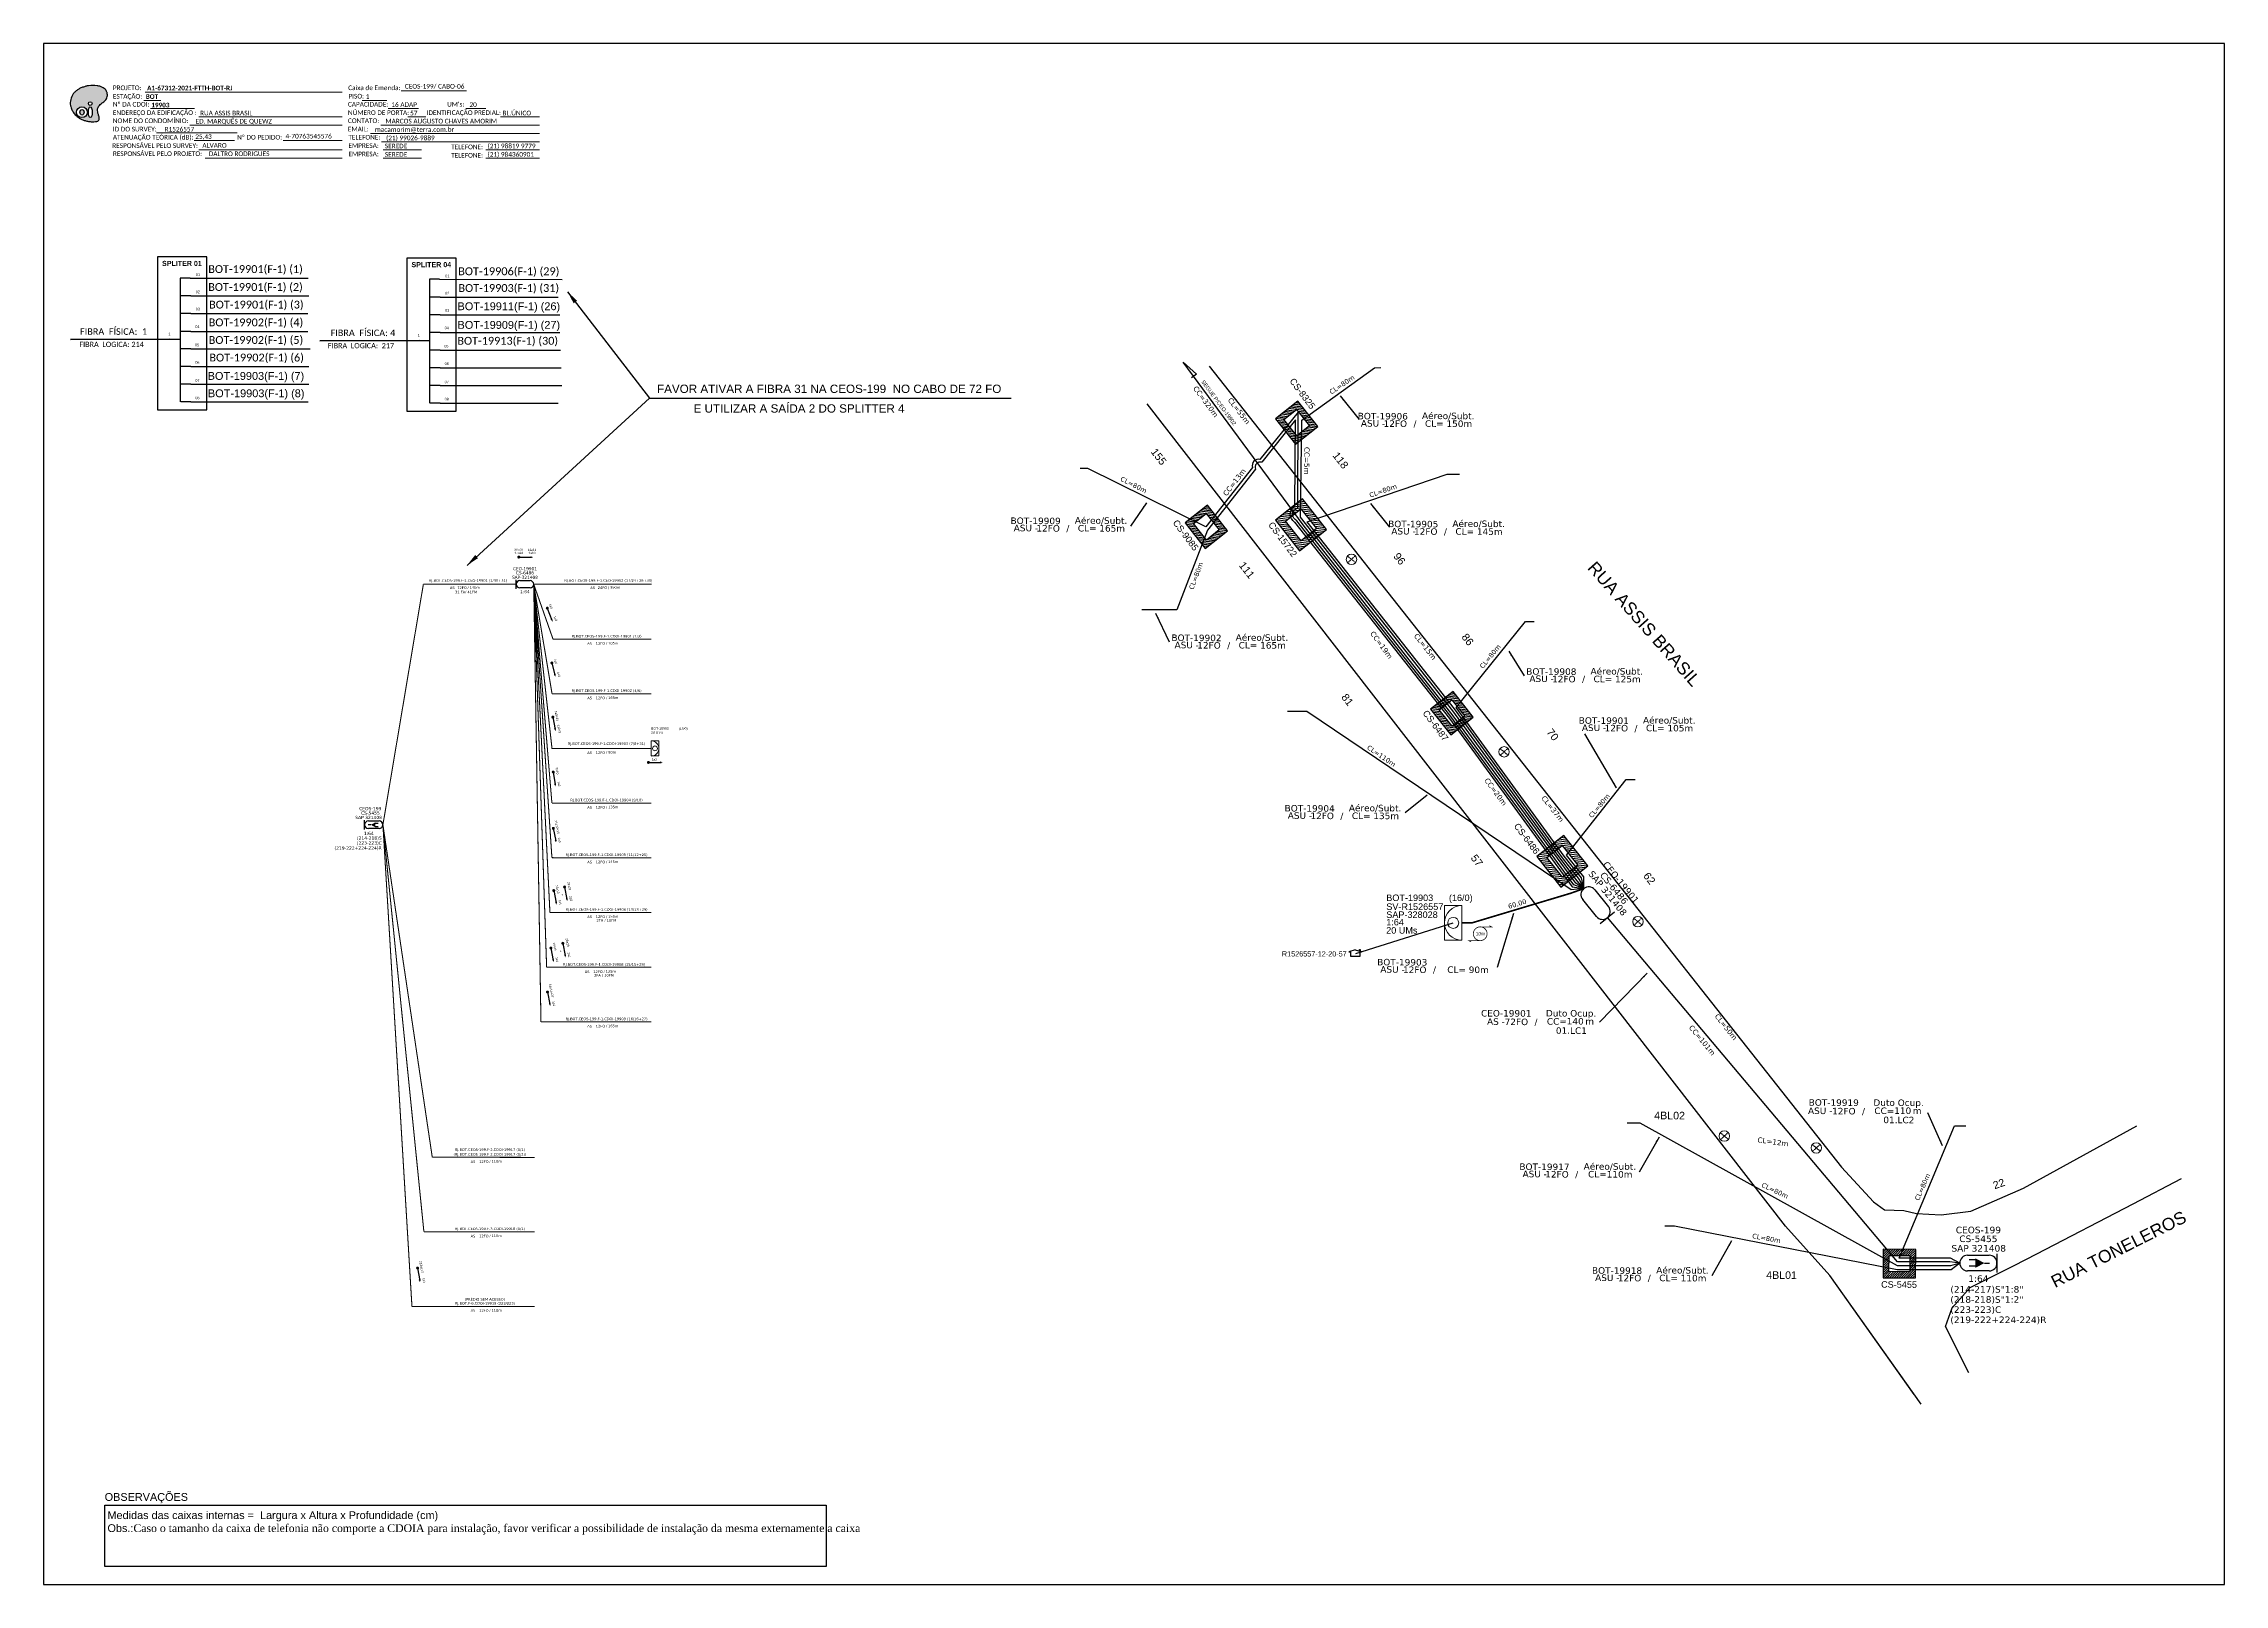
# Paper-space layout 'CDOI-19903' of a CAD drawing. Header units: metres, sheet in millimetres. Extents: x -439 to 402, y -851 to -257.
# The model-space entities are those that its viewports show. They can reach past a viewport. Long polylines and large blocks are cut down to what shows.
import ezdxf
from ezdxf.enums import TextEntityAlignment as Align

# ---------------------------------------------------------------- set-up
doc = ezdxf.new("R2010")
doc.units = ezdxf.units.M
doc.linetypes.add('PHANTOM2', pattern=[1.25, 0.625, -0.125, 0.125, -0.125, 0.125, -0.125])
for name, color, linetype in [('10.1-Caixas Subterrâneas', 5, 'Continuous'), ('20.4-CEOS', 1, 'Continuous'), ('20.5-CEO', 1, 'Continuous'), ('CAP a instalar', 1, 'Continuous'), ('DUVIDAS', 252, 'Continuous'), ('Folga', 1, 'Continuous'), ('label_cabos', 7, 'Continuous'), ('Legenda', 1, 'Continuous'), ('MUB', 252, 'Continuous'), ('SETA', 7, 'Continuous'), ('surveys', 7, 'Continuous'), ('surveys legendas', 7, 'Continuous'), ('texto', 255, 'Continuous'), ('UNIFILAR', 7, 'Continuous')]:
    doc.layers.add(name, color=color, linetype=linetype)
for name, color, linetype, lineweight in [('10.4-Postes', 1, 'Continuous', 0), ("20.0-LEGENDA DOS CDO'S", 1, 'Continuous', 0), ('20.1-CDO_INTERIOR', 1, 'Continuous', 0), ('40.1-ETIQUETAS', 1, 'Continuous', 20)]:
    doc.layers.add(name, color=color, linetype=linetype, lineweight=lineweight)
doc.layers.add('Comprimeto de lance', color=7, linetype='Continuous', true_color=0xf7f7f7)
doc.layers.add('DROP DE CLIENTE', color=140, linetype='Continuous', plot=False)
doc.layers.add('EXTRA', color=50, linetype='Continuous', plot=False)
doc.styles.add('ARIAL', font='arial.ttf')
doc.styles.add('MtXpl_Calibri', font='calibri.ttf')
doc.styles.add('siredit', font='verdana.ttf')
doc.styles.add('WMF-Calibri0', font='calibri.ttf')
doc.styles.add('WMF-Calibri1', font='calibrib.ttf')
doc.linetypes.add('FENCELINE1', pattern='A,0.25,-0.1,[133,ltypeshp.shx,S=0.1,R=0,X=-0.1,Y=0],-0.1,1', length=1.45)
doc.dimstyles.new('CC', dxfattribs={"dimtxt": 0.8, "dimasz": 2, "dimexe": 0.18, "dimexo": 0.0625, "dimgap": 0.09, "dimtad": 0, "dimdec": 0, "dimrnd": 1, "dimzin": 0, "dimdsep": 46, "dimtxsty": 'siredit', "dimblk": 'NONE', "dimcen": 0, "dimse1": 1, "dimse2": 1, "dimsd1": 1, "dimsd2": 1, "dimclrt": 7, "dimadec": 0, "dimazin": 0, "dimtfac": 1, "dimtdec": 0, "dimtofl": 0, "dimtmove": 0, "dimatfit": 3, "dimfxl": 0, "dimtolj": 1, "dimtzin": 0, "dimarcsym": 0})
doc.dimstyles.new('ISO-25', dxfattribs={"dimtxt": 2.5, "dimasz": 2.5, "dimexe": 1.25, "dimexo": 0.625, "dimtad": 1, "dimtxsty": 'Standard', "dimcen": 2.5, "dimadec": 0, "dimazin": 0, "dimtfac": 1, "dimtmove": 0, "dimatfit": 3, "dimfxl": 0, "dimarcsym": 0})

# ---------------------------------------------------------------- blocks, each defined once
blk = doc.blocks.new('OI')
h = blk.add_hatch(color=40)
edge = h.paths.add_edge_path()
edge.add_spline(control_points=[(4.35, -0.67), (3.92, -0.99), (3.26, -1.5), (2.81, -2.59), (2.9, -3.5), (3.06, -4.27), (3.31, -4.85), (3.37, -5.39), (3.4, -5.88), (3.2, -6.4), (2.54, -6.61), (1.65, -6.63), (0.55, -6.67), (-0.56, -6.42), (-1.61, -6.14), (-2.77, -5.61), (-3.92, -4.77), (-4.89, -3.7), (-5.34, -2.65), (-5.6, -1.94), (-5.85, -0.96), (-5.71, 0.47), (-5.1, 2.02), (-4.14, 3.02), (-3.3, 3.61), (-2.37, 4.16), (-1.36, 4.44), (-0.56, 4.7), (0.79, 4.85), (2.24, 4.97), (3.79, 4.57), (4.67, 4.21), (5.44, 3.65), (5.76, 2.99), (6.03, 2.21), (6.01, 1.46), (5.72, 0.64), (5.31, 0.08), (4.88, -0.38), (4.51, -0.55), (4.35, -0.67)], knot_values=[0, 0, 0, 0, 1.60434, 2.417191, 3.427595, 4.282808, 4.776746, 5.304182, 5.888771, 6.258406, 6.858137, 7.79129, 8.986195, 10.124242, 11.187857, 12.242908, 13.953784, 15.414161, 16.515391, 17.349188, 17.675853, 19.552021, 21.515531, 22.568638, 23.63245, 24.621084, 25.782718, 26.745347, 27.142653, 29.870543, 31.004649, 31.921532, 32.709589, 33.801391, 34.042471, 35.192333, 35.971461, 36.628871, 37.254359, 37.836911, 37.836911, 37.836911, 37.836911], degree=3, periodic=0)
h.paths.add_polyline_path([(1.13, -0.87, -1), (-0.04, -0.87, -1)], flags=16)
edge = h.paths.add_edge_path(flags=16)
edge.add_ellipse((0.56, -3.59), major_axis=(-0.02, 1.71), ratio=0.361305, start_angle=0, end_angle=360)
h.paths.add_polyline_path([(-0.36, -3.62, -1), (-3.8, -3.62, -1)], flags=16)
edge = h.paths.add_edge_path(flags=0)
edge.add_ellipse((-2.08, -3.62), major_axis=(0, 0.885), ratio=0.758294, start_angle=0, end_angle=360)
at = {"color": 40}
for centre, radius in [((-2.08, -3.62), 1.72), ((0.54, -0.87), 0.587)]:
    blk.add_circle(centre, radius, dxfattribs=at)
blk.add_ellipse((-2.08, -3.62), major_axis=(0, 0.885), ratio=0.758294, start_param=-3.141592653589792, end_param=3.141592653589792, dxfattribs=at)
blk.add_ellipse((0.56, -3.59), major_axis=(-0.02, 1.71), ratio=0.361305, dxfattribs=at)
at = {"color": 40, "start_tangent": (-0.800898, -0.598801), "end_tangent": (-0.800898, -0.598801)}
blk.add_spline([(4.35, -0.67), (3.2, -1.78), (2.9, -2.54), (2.92, -3.55), (3.12, -4.38), (3.28, -4.85), (3.37, -5.37), (3.35, -5.95), (3.2, -6.29), (2.66, -6.55), (1.73, -6.63), (0.54, -6.62), (-0.58, -6.41), (-1.6, -6.11), (-2.56, -5.67), (-3.95, -4.67), (-4.89, -3.56), (-5.37, -2.56), (-5.64, -1.78), (-5.72, -1.46), (-5.63, 0.42), (-4.84, 2.22), (-4.13, 2.99), (-3.27, 3.62), (-2.4, 4.09), (-1.3, 4.47), (-0.37, 4.72), (0.02, 4.77), (2.75, 4.8), (3.85, 4.53), (4.69, 4.16), (5.31, 3.68), (5.85, 2.73), (5.93, 2.5), (5.94, 1.35), (5.67, 0.62), (5.29, 0.08), (4.84, -0.36), (4.35, -0.67)], degree=3, dxfattribs=at)
blk = doc.blocks.new('ETIQUETA_RS5F')
at = {"layer": '40.1-ETIQUETAS', "color": 0, "style": 'siredit'}
blk.add_text('/', height=1.5, dxfattribs=at).set_placement((1.6, -2), align=Align.MIDDLE_RIGHT)
for tag, p in [('ETIQUETA_R_SECUNDARIA', (1.2, 2.1)), ('ETIQUETA_R_PRIMARIA', (1.2, 4.1)), ('F_ATIVAS/F_MORTAS', (1.1, -4.2))]:
    blk.add_attdef(tag, text='', height=1.5, dxfattribs=at).set_placement(p, align=Align.MIDDLE_CENTER)
for tag, p in [('TIPO_CABO', (-6.6, -2.1)), ('CAP_CABO', (0.4, -2.1))]:
    blk.add_attdef(tag, text='', height=1.5, dxfattribs=at).set_placement(p, align=Align.MIDDLE_RIGHT)
for tag, p in [('FUSÃO_1', (0.8, -8.4)), ('FUSÃO_2', (0.8, -10.6)), ('FUSÃO_3', (0.8, -12.9)), ('FUSÃO_4', (0.8, -15.1)), ('FUSÃO_5', (0.8, -17.2))]:
    blk.add_attdef(tag, text='', height=1.5, dxfattribs=at).set_placement(p, align=Align.CENTER)
blk.add_attdef('METROS', text='', height=1.5, dxfattribs=at).set_placement((2.1, -2), align=Align.MIDDLE_LEFT)
blk = doc.blocks.new('CDOI_INT')
at = {"layer": '20.1-CDO_INTERIOR', "color": 0, "lineweight": 18}
blk.add_lwpolyline([(4.2, -4.2), (4.2, 4.2), (0, 4.2), (0, -4.2)], close=True, dxfattribs=at)
blk.add_circle((2.1, 0), 1.36, dxfattribs=at)
blk.add_arc((0, 0), 4.25, 270, 90, dxfattribs=at)
at = {"layer": "20.0-LEGENDA DOS CDO'S", "color": 0, "style": 'ARIAL'}
for tag, p in [('CDO_N', (-0.1, 10.4)), ('SURVEY', (-0.1, 8.2)), ('SAP', (-0.1, 6.2)), ('SPLITER_1', (21.2, 10.4)), ('SPLITER_2', (21.2, 8.7)), ('1:XX', (5.9, -2.2)), ('UMS', (5.9, -4.2))]:
    blk.add_attdef(tag, p, '', height=1.36, dxfattribs=at)
blk.add_attdef('FIBRAS_UTILIZADAS', text='', height=1.36, dxfattribs=at).set_placement((15.3, 10.4), align=Align.CENTER)
blk = doc.blocks.new('*X14')
at = {"color": 0, "linetype": 'Continuous'}
for p, q in [((-1.25, 0.34099), (-0.49099, 1.1)), ((-1.25, 0.517767), (-0.667767, 1.1)), ((-1.25, 0.694544), (-0.844544, 1.1)), ((-1.25, 0.87132), (-1.02132, 1.1)), ((-1.25, 1.048097), (-1.198097, 1.1)), ((-1.25, 0.164214), (-0.8035, 0.610714)), ((-1.25, -0.012563), (-0.8035, 0.433937)), ((-1.25, -0.18934), (-0.8035, 0.25716)), ((-1.25, -0.366117), (-0.8035, 0.080383)), ((-0.789214, 0.625), (-0.314214, 1.1)), ((-0.612437, 0.625), (-0.137437, 1.1)), ((-0.43566, 0.625), (0.03934, 1.1)), ((-0.258883, 0.625), (0.216117, 1.1)), ((-0.082107, 0.625), (0.392893, 1.1)), ((0.09467, 0.625), (0.56967, 1.1)), ((0.271447, 0.625), (0.746447, 1.1)), ((0.448223, 0.625), (0.923223, 1.1)), ((0.625, 0.625), (1.1, 1.1)), ((0.801777, 0.625), (1.25, 1.073223)), ((0.8035, 0.449947), (1.25, 0.896447)), ((0.8035, 0.27317), (1.25, 0.71967)), ((0.8035, 0.096393), (1.25, 0.542893)), ((0.8035, -0.080383), (1.25, 0.366117)), ((0.8035, -0.25716), (1.25, 0.18934)), ((0.8035, -0.433937), (1.25, 0.012563)), ((-1.25, -0.542893), (-0.8035, -0.096393)), ((-1.25, -0.71967), (-0.8035, -0.27317)), ((-1.25, -0.896447), (-0.8035, -0.449947)), ((-1.25, -1.073223), (-0.801777, -0.625)), ((-1.1, -1.1), (-0.625, -0.625)), ((-0.923223, -1.1), (-0.448223, -0.625)), ((-0.746447, -1.1), (-0.271447, -0.625)), ((-0.56967, -1.1), (-0.09467, -0.625)), ((-0.392893, -1.1), (0.082107, -0.625)), ((-0.216117, -1.1), (0.258883, -0.625)), ((-0.03934, -1.1), (0.43566, -0.625)), ((0.137437, -1.1), (0.612437, -0.625)), ((0.314214, -1.1), (0.789214, -0.625)), ((0.49099, -1.1), (1.25, -0.34099)), ((0.667767, -1.1), (1.25, -0.517767)), ((0.8035, -0.610714), (1.25, -0.164214)), ((0.844544, -1.1), (1.25, -0.694544)), ((1.02132, -1.1), (1.25, -0.87132)), ((1.198097, -1.1), (1.25, -1.048097))]:
    blk.add_line(p, q, dxfattribs=at)
blk = doc.blocks.new('MANHOLE_MQ')
at = {"color": 0, "linetype": 'Continuous'}
for p, q in [((0.00000623, 0.00000569), (-0.00000627, 0.00000569)), ((-0.00000627, 0.00000569), (-0.00000627, -0.00000531)), ((-0.00000404, 0.00000331), (0.00000399, 0.00000331)), ((-0.00000404, -0.00000294), (-0.00000404, 0.00000331)), ((0.00000399, 0.00000331), (0.00000399, -0.00000294)), ((0.00000623, -0.00000531), (0.00000623, 0.00000569)), ((-0.00000627, -0.00000531), (0.00000623, -0.00000531)), ((0.00000399, -0.00000294), (-0.00000404, -0.00000294)), ((0.00000399, -0.00000294), (0.00000399, -0.00000294))]:
    blk.add_line(p, q, dxfattribs=at)
at = {"color": 0, "linetype": 'Continuous', "xscale": 5e-06, "yscale": 5e-06, "zscale": 1e-05}
blk.add_blockref('*X14', (-0.00000002, 0.00000019), dxfattribs=at)
blk = doc.blocks.new('_None')
blk = doc.blocks.new('LEGENDA DOS CABOS')
at = {"layer": 'EXTRA', "color": 0, "style": 'siredit'}
for tag, p in [('ID', (4.6, 0.97)), ('XX', (9.03, 0.97))]:
    blk.add_attdef(tag, text='', height=0.48, rotation=359.69, dxfattribs=at).set_placement(p, align=Align.MIDDLE_CENTER)
at = {"layer": 'Legenda', "color": 0, "style": 'siredit'}
for tag, p in [('TIPO_CABO', (1.31, 0)), ('CABO', (4.69, -0.05)), ('/', (6.81, -0.05)), ('METROS', (10.03, -0.05))]:
    blk.add_attdef(tag, text='', height=0.8, rotation=359.69, dxfattribs=at).set_placement(p, align=Align.MIDDLE_CENTER)
blk = doc.blocks.new('Inst CB DT OCUP CFOA-SM-ASU-120-S-12')
at = {"layer": 'label_cabos', "color": 0, "style": 'siredit'}
for tag, flags, p in [('ID_ATIVIDADE', 3, (1.31, 2.67)), ('FATOR', 1, (11.56, 2.55))]:
    blk.add_attdef(tag, text='', height=1, rotation=359.69, dxfattribs=dict(at, flags=flags)).set_placement(p, align=Align.MIDDLE_CENTER)
for tag, p in [('TIPO_CABO', (1.26, 0)), ('DESTINO_CABO', (3.13, 1.26)), ('CABO', (4.69, -0.05)), ('/', (7.71, -0.05)), ('LANCE', (10.91, 0)), ('TIPO_CABO', (13.11, 1.24)), ('UND', (15.96, 0)), ('FID', (13.15, -1.41))]:
    blk.add_attdef(tag, text='', height=1, rotation=359.69, dxfattribs=at).set_placement(p, align=Align.MIDDLE_CENTER)
blk.add_attdef('QTDE', (12.43, -0.47), '', height=1, rotation=359.69, dxfattribs=at)
blk = doc.blocks.new('Inst CB DT OCUP CFOA-SM-AS-80-TS-72')
at = {"layer": 'label_cabos', "color": 0, "style": 'siredit'}
for tag, flags, p in [('ID_ATIVIDADE', 3, (1.31, 2.67)), ('FATOR', 1, (11.56, 2.55))]:
    blk.add_attdef(tag, text='', height=1, rotation=359.69, dxfattribs=dict(at, flags=flags)).set_placement(p, align=Align.MIDDLE_CENTER)
for tag, p in [('TIPO_CABO', (1.76, 0)), ('DESTINO_CABO', (3.13, 1.26)), ('CABO', (4.69, -0.05)), ('/', (7.71, -0.05)), ('LANCE', (10.91, 0)), ('TIPO_CABO', (13.11, 1.24)), ('UND', (15.96, 0)), ('FID', (13.15, -1.41))]:
    blk.add_attdef(tag, text='', height=1, rotation=359.69, dxfattribs=at).set_placement(p, align=Align.MIDDLE_CENTER)
blk.add_attdef('QTDE', (12.43, -0.47), '', height=1, rotation=359.69, dxfattribs=at)
blk = doc.blocks.new('A$C07E14978')
at = {"layer": 'Folga', "color": 0, "const_width": 0.137}
for points in [[(2.23, 0.28), (0.03, 0.28), (0.47, 0.06)], [(2.23, 2.92), (4.42, 2.92), (3.98, 3.13)]]:
    blk.add_lwpolyline(points, dxfattribs=at)
at = {"layer": 'Folga', "color": 0, "const_width": 0.146}
blk.add_lwpolyline([(2.23, 2.92, 1.000012), (2.23, 0.28, 0.999978)], format="xyb", close=True, dxfattribs=at)
at = {"layer": 'Folga', "color": 0}
blk.add_text('10m', height=0.659, dxfattribs=at).set_placement((1.38, 1.27))

msp = doc.modelspace()

# ---------------------------------------------------------------- linework, layer by layer
at = {"color": 0}
for p, q in [((-1262.5, -469.23), (-984.25, -469.23)), ((-1262.5, -492.93), (-1262.5, -469.23)), ((-984.25, -469.23), (-984.25, -492.93)), ((-984.25, -492.93), (-1262.5, -492.93))]:
    msp.add_line(p, q, dxfattribs=at)
msp.add_lwpolyline([(-1286.07, -499.81), (-445.07, -499.81), (-445.07, 94.19), (-1286.07, 94.19)], close=True)
at = {"color": 7, "lineweight": 0}
for points in [[(-1148.15, 76.01), (-1123.01, 76.01)], [(-1247.47, 72.24), (-1240.92, 72.24)], [(-1246.96, 75.52), (-1170.98, 75.52)], [(-1244.81, 69.17), (-1227.84, 69.17)], [(-1163.19, 72.28), (-1153.71, 72.28)], [(-1153.14, 69.17), (-1141.52, 69.17)], [(-1123.2, 69.17), (-1115.53, 69.17)], [(-1242.49, 59.75), (-1211.44, 59.75)], [(-1229.65, 62.82), (-1170.98, 62.82)], [(-1226.24, 65.93), (-1170.98, 65.93)], [(-1160.06, 59.58), (-1094.8, 59.58)], [(-1156.02, 62.82), (-1094.8, 62.82)], [(-1145.56, 65.93), (-1138.61, 65.93)], [(-1109.86, 65.93), (-1094.82, 65.93)], [(-1227.96, 56.79), (-1212.45, 56.79)], [(-1226.24, 53.23), (-1170.98, 53.23)], [(-1193.73, 56.79), (-1170.96, 56.79)], [(-1155.78, 56.34), (-1094.8, 56.34)], [(-1155.17, 53.23), (-1140.37, 53.23)], [(-1115.57, 53.23), (-1094.8, 53.23)], [(-1223.75, 49.99), (-1170.98, 49.99)], [(-1155.17, 49.99), (-1140.37, 49.99)], [(-1115.57, 49.99), (-1094.8, 49.99)]]:
    msp.add_lwpolyline(points, dxfattribs=at)
at = {"color": 7}
for points in [[(-1242.16, -47.01), (-1223.15, -47.01), (-1223.15, 12.01), (-1242.16, 12.01)], [(-1145.98, -47.49), (-1126.98, -47.49), (-1126.98, 11.53), (-1145.98, 11.53)]]:
    msp.add_lwpolyline(points, close=True, dxfattribs=at)
at = {"const_width": 0.57}
for points in [[(-1103.09, -103.76, 1), (-1102.52, -103.76, 1)], [(-1091.94, -123.19, 1), (-1091.73, -123.72, 1)], [(-1091.94, -123.19, 1), (-1091.73, -123.72, 1)], [(-1089.74, -165.18, 1), (-1089.63, -165.74, 1)], [(-1089.74, -165.18, 1), (-1089.63, -165.74, 1)], [(-1089.56, -186.36, 1), (-1089.47, -186.93, 1)], [(-1089.56, -186.36, 1), (-1089.47, -186.93, 1)]]:
    msp.add_lwpolyline(points, format="xyb", close=True, dxfattribs=at)
at = {"color": 7, "const_width": 0.57}
for points in [[(-1090.12, -144.3, 1), (-1089.99, -144.86, 1)], [(-1090.12, -144.3, 1), (-1089.99, -144.86, 1)], [(-1089.56, -208.05, 1), (-1089.46, -208.61, 1)], [(-1089.56, -208.05, 1), (-1089.46, -208.61, 1)], [(-1089.39, -232.03, 1), (-1089.28, -232.59, 1)], [(-1089.39, -232.03, 1), (-1089.28, -232.59, 1)], [(-1085.22, -230.66, 1), (-1085.11, -231.22, 1)], [(-1085.22, -230.66, 1), (-1085.11, -231.22, 1)], [(-1085.89, -252.38, 1), (-1085.78, -252.94, 1)], [(-1085.89, -252.38, 1), (-1085.78, -252.94, 1)], [(-1090.49, -254.19, 1), (-1090.39, -254.75, 1)], [(-1090.49, -254.19, 1), (-1090.39, -254.75, 1)], [(-1091.79, -271.15, 1), (-1091.68, -271.71, 1)], [(-1091.79, -271.15, 1), (-1091.68, -271.71, 1)], [(-1141.9, -377.59, 1), (-1141.8, -378.15, 1)], [(-1141.9, -377.59, 1), (-1141.8, -378.15, 1)]]:
    msp.add_lwpolyline(points, format="xyb", close=True, dxfattribs=at)
msp.add_lwpolyline([(-1053.14, -182.91, 0.57, 0.57, 1), (-1052.57, -182.91, 0.57, 0.57, 1)], format="xyseb", close=True)
at = {"layer": '10.4-Postes', "color": 1, "linetype": 'PHANTOM2'}
for points in [[(-783.24, -103.36), (-780.12, -105.89)], [(-780.21, -103.26), (-783.15, -105.99)], [(-724.42, -177.59), (-721.3, -180.12)], [(-721.39, -177.49), (-724.33, -180.21)], [(-672.79, -243.05), (-669.68, -245.58)], [(-669.76, -242.95), (-672.71, -245.68)], [(-639.47, -325.7), (-636.36, -328.23)], [(-636.44, -325.6), (-639.39, -328.33)], [(-604, -330.27), (-600.88, -332.8)], [(-600.97, -330.17), (-603.91, -332.9)]]:
    msp.add_lwpolyline(points, dxfattribs=at)
at = {"layer": '10.4-Postes', "color": 1}
for centre in [(-781.68, -104.63), (-722.86, -178.85), (-671.23, -244.31), (-637.91, -326.96), (-602.44, -331.53)]:
    msp.add_circle(centre, 2.01, dxfattribs=at)
at = {"layer": '20.1-CDO_INTERIOR', "color": 1, "lineweight": 18}
msp.add_lwpolyline([(-745.79, -251.45), (-745.8, -238.14), (-739.14, -238.13), (-739.13, -251.45)], close=True, dxfattribs=at)
msp.add_circle((-742.47, -244.79), 2.13, dxfattribs=at)
msp.add_arc((-739.14, -244.79), 6.66, 90.02759, 270.02759, dxfattribs=at)
at = {"layer": '20.4-CEOS', "color": 5}
for p, q in [((-1102.43, -112.83), (-1098.47, -112.84)), ((-1098.47, -115.66), (-1102.43, -115.66)), ((-1160.81, -205.5), (-1156.69, -205.5)), ((-1156.69, -208.44), (-1160.81, -208.44)), ((-544.13, -372.95), (-535.75, -372.95)), ((-535.75, -378.92), (-544.13, -378.92))]:
    msp.add_line(p, q, dxfattribs=at)
for points in [[(-1103.85, -115.95), (-1103.84, -112.54)], [(-1162.28, -208.74), (-1162.28, -205.2)], [(-1159.89, -206.97), (-1160.88, -206.97)], [(-1158.26, -206.39), (-1157.01, -206.39)], [(-1158.26, -207.61), (-1157.01, -207.61)], [(-540.93, -374.64), (-543.47, -374.64)], [(-540.93, -377.12), (-543.47, -377.12)], [(-537.62, -375.94), (-535.61, -375.94)], [(-532.76, -372.34), (-532.76, -379.54)]]:
    msp.add_lwpolyline(points, dxfattribs=at)
for points in [[(-1159.89, -206.97, 0, 1.81, 0), (-1158.19, -206.97, 1.81, 1.81, 0)], [(-537.62, -375.94, 0, 3.69, 0), (-541.08, -375.94, 3.69, 3.69, 0)]]:
    msp.add_lwpolyline(points, format="xyseb", dxfattribs=at)
for centre, radius, start, end in [((-1102.43, -114.25), 1.41, 89.92108, 269.92108), ((-1098.47, -114.25), 1.41, 269.92108, 89.92108), ((-1160.81, -206.97), 1.47, 90, 270), ((-1156.69, -206.97), 1.47, 270, 90), ((-544.13, -375.94), 2.99, 90, 270), ((-535.75, -375.94), 2.99, 270, 90)]:
    msp.add_arc(centre, radius, start, end, dxfattribs=at)
at = {"layer": '20.5-CEO', "color": 5}
for p, q in [((-687.88, -232.01), (-682.58, -238.54)), ((-687.24, -242.32), (-692.54, -235.79))]:
    msp.add_line(p, q, dxfattribs=at)
msp.add_lwpolyline([(-685.83, -245.04), (-680.21, -240.48)], dxfattribs=at)
for centre, start, end in [((-690.21, -233.9), 39.05657, 219.05657), ((-684.91, -240.43), 219.05657, 39.05657)]:
    msp.add_arc(centre, 3, start, end, dxfattribs=at)
at = {"layer": 'CAP a instalar', "color": 7, "linetype": 'FENCELINE1', "ltscale": 8}
for points in [[(-692.12, -231.55), (-695.24, -229.47), (-742.43, -164.97), (-800.35, -91.33), (-846.58, -28.65), (-841.5, -33.27), (-843.35, -34.62)], [(-692.1, -231.57), (-694.67, -228.57), (-701.76, -219.23), (-742.66, -163.06), (-801.39, -88.41), (-800.85, -50.98), (-772.82, -30.74), (-770.33, -30.67)], [(-819.87, -69.19), (-837.9, -92.08), (-883.32, -69.61), (-886.38, -69.61)], [(-818.7, -69.92), (-837.28, -93.42), (-849, -124.12), (-862.54, -124.12)], [(-692.1, -231.57), (-693.75, -228.11), (-700.34, -219.65), (-742.01, -162.28), (-798.83, -90.18), (-744.83, -71.73), (-740, -71.73)], [(-803.67, -90.26), (-743.91, -165.93), (-696.53, -230.93), (-692.1, -231.57)], [(-692.12, -231.56), (-695.98, -230.07), (-743.72, -164.75), (-802.72, -89.74)], [(-692.1, -231.54), (-696.93, -232), (-798.96, -163.31), (-806.33, -163.31)], [(-547.11, -375.94), (-550.7, -376.99), (-571.09, -376.99), (-670.43, -321.98), (-675.32, -321.98)], [(-547.11, -375.94), (-550.71, -374.07), (-570.46, -374.07), (-549.18, -322.99), (-544.73, -322.99)], [(-547.11, -375.94), (-550.4, -378.49), (-571.25, -378.49), (-657.1, -361.7), (-660.8, -361.7)]]:
    msp.add_lwpolyline(points, dxfattribs=at)
for points in [[(-802.72, -89.74, -0.726124), (-802.44, -84.77), (-802.24, -47.83), (-816.98, -66.13, 0.58724), (-819.87, -69.19)], [(-803.67, -90.26, -0.555049), (-803.53, -84.14), (-803.32, -50.9), (-816.23, -67.23, 0.659279), (-818.7, -69.92)]]:
    msp.add_lwpolyline(points, format="xyb", dxfattribs=at)
at = {"layer": 'CAP a instalar', "color": 5, "linetype": 'FENCELINE1', "ltscale": 6, "const_width": 0.4}
for points in [[(-1139.62, -114.23), (-1155.22, -206.97)], [(-1139.62, -114.23), (-1103.84, -114.24)]]:
    msp.add_lwpolyline(points, dxfattribs=at)
at = {"layer": 'CAP a instalar', "color": 7, "linetype": 'FENCELINE1', "ltscale": 6, "const_width": 0.4}
for points in [[(-1097.06, -114.23), (-1090.81, -240.79)], [(-1097.06, -114.23), (-1092.08, -261.97)], [(-1097.06, -114.23), (-1094.27, -282.97)], [(-1097.06, -114.23), (-1051.64, -114.24)], [(-1090.05, -198.61), (-1097.06, -114.23)], [(-1090, -156.43), (-1097.06, -114.23)], [(-1089.62, -135.39), (-1097.06, -114.23)], [(-1097.05, -114.29), (-1090.05, -219.65)], [(-1089.62, -135.39), (-1051.76, -135.43)], [(-1051.76, -156.43), (-1090, -156.43)], [(-1051.76, -198.61), (-1090.05, -198.61)], [(-1155.22, -206.97), (-1144.02, -392.71)], [(-1155.22, -206.97), (-1136.19, -335.12)], [(-1155.22, -206.97), (-1139.42, -363.84)], [(-1090.05, -219.65), (-1051.76, -219.7)], [(-1051.76, -240.79), (-1090.81, -240.79)], [(-1051.76, -261.88), (-1092.08, -261.88)], [(-1094.27, -282.93), (-1051.76, -282.97)], [(-1136.19, -335.12), (-1096.73, -335.19)], [(-1139.42, -363.84), (-1096.73, -363.9)], [(-1096.73, -392.71), (-1144.02, -392.71)]]:
    msp.add_lwpolyline(points, dxfattribs=at)
at = {"layer": 'CAP a instalar', "color": 1, "linetype": 'FENCELINE1', "ltscale": 8, "const_width": 0.4}
msp.add_lwpolyline([(-1051.76, -177.52), (-1090.02, -177.52), (-1097.05, -114.29)], dxfattribs=at)
at = {"layer": 'CAP a instalar', "color": 7, "linetype": 'FENCELINE1', "ltscale": 5}
for points in [[(-692.1, -231.57), (-693.02, -227.48), (-699.65, -219.02), (-741.27, -161.72), (-714.56, -128.62), (-711.31, -128.63)], [(-692.1, -231.57), (-692.15, -227.08), (-698.72, -218.69), (-675.79, -189.45), (-672.27, -189.45)]]:
    msp.add_lwpolyline(points, dxfattribs=at)
at = {"layer": 'CAP a instalar', "color": 1, "linetype": 'FENCELINE1', "ltscale": 5, "const_width": 0.637}
msp.add_lwpolyline([(-692.1, -231.57), (-697.19, -233.37), (-735.28, -244.79), (-739.14, -244.79)], dxfattribs=at)
at = {"layer": 'CAP a instalar', "color": 5, "linetype": 'FENCELINE1', "ltscale": 8}
msp.add_lwpolyline([(-547.11, -375.94), (-550.9, -375.48), (-571.09, -375.48), (-683.02, -242.76), (-683.02, -242.76)], dxfattribs=at)
at = {"layer": 'DROP DE CLIENTE'}
msp.add_lwpolyline([(-780.05, -256.64), (-742.47, -244.79)], dxfattribs=at)
at = {"layer": 'DUVIDAS'}
for points in [[(-836.63, -30.2), (-592.75, -338.95), (-580.4, -352.31), (-576.2, -355.47), (-568.74, -355.66), (-563.82, -356.84), (-554.31, -357.39), (-542.84, -355.89), (-522.51, -347.06), (-517.42, -344.26)], [(-836.63, -30.2), (-592.75, -338.95), (-580.4, -352.31), (-576.2, -355.47), (-568.74, -355.66), (-563.82, -356.84), (-554.31, -357.39), (-542.84, -355.89), (-522.51, -347.06), (-517.42, -344.26)], [(-564.7, -426.6), (-597.18, -380.68), (-614.32, -361.66), (-860.45, -44.71)], [(-517.42, -344.26), (-478.83, -322.97)], [(-517.42, -372.33), (-480.31, -353.09), (-461.62, -343.35)]]:
    msp.add_lwpolyline(points, dxfattribs=at)
at = {"layer": 'MUB'}
for points in [[(-562.06, -430.33), (-597.18, -380.68), (-614.32, -361.66), (-860.45, -44.71)], [(-517.42, -344.26), (-478.83, -322.97)], [(-517.42, -372.33), (-480.31, -353.09), (-461.62, -343.35)], [(-543.59, -418.23), (-552.68, -400.36), (-550.01, -393.23), (-543.13, -385.31), (-526.19, -376.87), (-517.42, -372.33)]]:
    msp.add_lwpolyline(points, dxfattribs=at)
at = {"layer": 'SETA'}
for points in [[(-1102.81, -103.76), (-1097.91, -103.76)], [(-1091.84, -123.46), (-1090.05, -128.02)], [(-1091.84, -123.46), (-1090.05, -128.02)], [(-1089.69, -165.46), (-1088.76, -170.27)], [(-1089.69, -165.46), (-1088.76, -170.27)], [(-1052.85, -182.91), (-1047.95, -182.91)], [(-1089.52, -186.65), (-1088.75, -191.48)], [(-1089.52, -186.65), (-1088.75, -191.48)]]:
    msp.add_lwpolyline(points, dxfattribs=at)
at = {"layer": 'SETA', "color": 7}
for points in [[(-1090.06, -144.58), (-1088.89, -149.34)], [(-1090.06, -144.58), (-1088.89, -149.34)], [(-1089.51, -208.33), (-1088.58, -213.14)], [(-1089.51, -208.33), (-1088.58, -213.14)], [(-1089.33, -232.31), (-1088.4, -237.12)], [(-1089.33, -232.31), (-1088.4, -237.12)], [(-1085.17, -230.94), (-1084.24, -235.75)], [(-1085.17, -230.94), (-1084.24, -235.75)], [(-1090.44, -254.47), (-1089.51, -259.28)], [(-1090.44, -254.47), (-1089.51, -259.28)], [(-1085.83, -252.66), (-1084.9, -257.47)], [(-1085.83, -252.66), (-1084.9, -257.47)], [(-1091.73, -271.43), (-1090.8, -276.24)], [(-1091.73, -271.43), (-1090.8, -276.24)], [(-1141.85, -377.87), (-1141.04, -382.7)], [(-1141.85, -377.87), (-1141.04, -382.7)]]:
    msp.add_lwpolyline(points, dxfattribs=at)
at = {"layer": 'SETA'}
for points in [[(-1098.3, -103.4), (-1097.26, -103.78), (-1098.3, -104.16)], [(-1089.83, -127.52), (-1089.81, -128.63), (-1090.54, -127.79)], [(-1089.83, -127.52), (-1089.81, -128.63), (-1090.54, -127.79)], [(-1088.45, -169.81), (-1088.63, -170.91), (-1089.2, -169.95)], [(-1088.45, -169.81), (-1088.63, -170.91), (-1089.2, -169.95)], [(-1048.35, -182.52), (-1047.3, -182.9), (-1048.35, -183.28)], [(-1088.53, -191.02), (-1088.64, -192.13), (-1089.26, -191.21)], [(-1088.43, -191.04), (-1088.64, -192.13), (-1089.18, -191.15)]]:
    msp.add_solid(points, dxfattribs=at)
at = {"layer": 'SETA', "color": 7}
for points in [[(-1088.6, -148.86), (-1088.72, -149.97), (-1089.34, -149.04)], [(-1088.6, -148.86), (-1088.72, -149.97), (-1089.34, -149.04)], [(-1088.27, -212.68), (-1088.45, -213.78), (-1089.02, -212.82)], [(-1088.27, -212.68), (-1088.45, -213.78), (-1089.02, -212.82)], [(-1083.93, -235.3), (-1084.11, -236.39), (-1084.68, -235.44)], [(-1083.93, -235.3), (-1084.11, -236.39), (-1084.68, -235.44)], [(-1088.1, -236.66), (-1088.27, -237.76), (-1088.84, -236.81)], [(-1088.1, -236.66), (-1088.27, -237.76), (-1088.84, -236.81)], [(-1089.2, -258.82), (-1089.38, -259.92), (-1089.95, -258.97)], [(-1089.2, -258.82), (-1089.38, -259.92), (-1089.95, -258.97)], [(-1084.6, -257.02), (-1084.77, -258.11), (-1085.34, -257.16)], [(-1084.6, -257.02), (-1084.77, -258.11), (-1085.34, -257.16)], [(-1090.5, -275.78), (-1090.67, -276.88), (-1091.24, -275.93)], [(-1090.5, -275.78), (-1090.67, -276.88), (-1091.24, -275.93)], [(-1140.72, -382.25), (-1140.92, -383.34), (-1141.47, -382.37)], [(-1140.72, -382.25), (-1140.92, -383.34), (-1141.47, -382.37)]]:
    msp.add_solid(points, dxfattribs=at)
at = {"layer": 'surveys'}
for p, q in [((-780.26, -255.21), (-782.78, -255.94)), ((-782.78, -255.94), (-781.99, -255.94)), ((-781.99, -257.74), (-781.99, -255.95)), ((-778.54, -257.74), (-781.99, -257.74)), ((-780.26, -255.21), (-777.75, -255.94)), ((-778.58, -255.1), (-778.31, -255.1)), ((-778.58, -255.69), (-778.58, -255.1)), ((-777.75, -255.94), (-778.54, -255.94)), ((-778.54, -255.94), (-778.54, -257.74)), ((-778.31, -255.1), (-778.31, -255.76))]:
    msp.add_line(p, q, dxfattribs=at)
at = {"layer": 'UNIFILAR', "color": 7, "linetype": 'Continuous'}
for p, q in [((-1233.39, 3.83), (-1233.39, -43.95)), ((-1229.52, 3.83), (-1233.39, 3.83)), ((-1137.22, 3.34), (-1137.22, -44.43)), ((-1133.35, 3.34), (-1137.22, 3.34)), ((-1229.33, -3.09), (-1233.19, -3.09)), ((-1133.15, -3.57), (-1137.02, -3.57)), ((-1229.33, -9.9), (-1233.19, -9.9)), ((-1229.33, -16.74), (-1233.19, -16.74)), ((-1133.15, -10.39), (-1137.02, -10.39)), ((-1237.4, -19.75), (-1233.41, -19.75)), ((-1229.33, -23.52), (-1233.19, -23.52)), ((-1141.23, -20.23), (-1137.23, -20.23)), ((-1133.15, -17.23), (-1137.02, -17.23)), ((-1133.15, -24.01), (-1137.02, -24.01)), ((-1229.33, -30.3), (-1233.19, -30.3)), ((-1133.15, -30.79), (-1137.02, -30.79)), ((-1229.33, -37.11), (-1233.19, -37.11)), ((-1133.15, -37.6), (-1137.02, -37.6)), ((-1229.33, -43.91), (-1233.19, -43.91)), ((-1133.15, -44.39), (-1137.02, -44.39))]:
    msp.add_line(p, q, dxfattribs=at)
at = {"layer": 'UNIFILAR', "color": 10, "linetype": 'Continuous'}
for p, q in [((-1229.52, 3.83), (-1184.01, 3.81)), ((-1133.35, 3.34), (-1086.08, 3.32)), ((-1229.33, -3.09), (-1183.82, -3.1)), ((-1133.15, -3.57), (-1087.64, -3.59)), ((-1229.33, -9.88), (-1184.16, -9.89)), ((-1229.33, -16.73), (-1184.16, -16.74)), ((-1133.15, -10.37), (-1086.96, -10.39)), ((-1229.33, -23.52), (-1183.3, -23.53)), ((-1133.15, -17.21), (-1086.96, -17.23)), ((-1133.15, -23.99), (-1086.73, -24.01)), ((-1229.33, -30.33), (-1183.82, -30.34)), ((-1133.15, -30.78), (-1086.47, -30.79)), ((-1229.33, -37.1), (-1183.82, -37.1)), ((-1133.15, -37.58), (-1086.28, -37.6)), ((-1229.33, -43.88), (-1184.01, -43.89)), ((-1133.15, -44.39), (-1087.64, -44.41))]:
    msp.add_line(p, q, dxfattribs=at)
at = {"layer": 'UNIFILAR', "color": 1, "linetype": 'Continuous', "lineweight": 60}
for p, q in [((-1237.4, -19.75), (-1275.67, -19.87)), ((-1141.23, -20.23), (-1179.5, -20.35))]:
    msp.add_line(p, q, dxfattribs=at)

# ---------------------------------------------------------------- block references
at = {"color": 7, "xscale": 1.213923925163967, "yscale": 1.213923925163967, "zscale": 1.213923925163967, "rotation": 0.1532896023949059}
msp.add_blockref('OI', (-1268.76, 72.14), dxfattribs=at)
at = {"layer": '10.1-Caixas Subterrâneas', "color": 30}
for p, xscale, yscale, zscale, rotation in [((-802.71, -51.83), 1001840.708994858, 1001840.708994856, 1001840.708994856, 128.2069484367488), ((-837.55, -91.96), 1001840.708994858, 1001840.708994856, 1001840.708994856, 128.2069484367488), ((-800.99, -91.17), 1202208.850793828, 1202208.850793828, 1202208.850793828, 128.2069484367488), ((-742.83, -163.77), 1001840.708994858, 1001840.708994856, 1001840.708994856, 128.2069484367488), ((-700.21, -220.88), 1202208.850793828, 1202208.850793828, 1202208.850793828, 128.2069484367488), ((-570.42, -375.95), 1001840.708994857, 1001840.708994856, 1001840.708994856, 179.6335152884047)]:
    msp.add_blockref('MANHOLE_MQ', p, dxfattribs=dict(at, xscale=xscale, yscale=yscale, zscale=zscale, rotation=rotation))
at = {"layer": '40.1-ETIQUETAS', "color": 7}
ref = msp.add_blockref('ETIQUETA_RS5F', (-1069.04, -114.18), dxfattribs=dict(at, xscale=0.6647875562169677, yscale=0.6647875562169677, zscale=0.6647875562169677))
ref.add_attrib('ETIQUETA_R_SECUNDARIA', 'RJ.BOT.CEOS-199.F-1.CEO-19902 (17/24+26+30)', dxfattribs={"color": 0, "height": 0.9972, "style": 'siredit'}).set_placement((-1068.25, -112.78), align=Align.MIDDLE_CENTER)
ref.add_attrib('TIPO_CABO', 'AS', dxfattribs={"color": 0, "height": 0.997, "style": 'siredit'}).set_placement((-1073.44, -115.59), align=Align.MIDDLE_RIGHT)
ref.add_attrib('CAP_CABO', '24FO', dxfattribs={"color": 0, "height": 0.997, "style": 'siredit'}).set_placement((-1068.79, -115.57), align=Align.MIDDLE_RIGHT)
ref.add_attrib('METROS', '390m', dxfattribs={"color": 0, "height": 0.997, "style": 'siredit'}).set_placement((-1067.63, -115.48), align=Align.MIDDLE_LEFT)
ref = msp.add_blockref('ETIQUETA_RS5F', (-1069.77, -135.66), dxfattribs=dict(at, xscale=0.6647875526465853, yscale=0.6647875526465853, zscale=0.6647875526465853))
ref.add_attrib('ETIQUETA_R_SECUNDARIA', 'RJ.BOT.CEOS-199.F-1.CDOI-19901 (1/3)', dxfattribs={"color": 0, "height": 0.9972, "style": 'siredit'}).set_placement((-1068.99, -134.26), align=Align.MIDDLE_CENTER)
ref.add_attrib('TIPO_CABO', 'AS ', dxfattribs={"color": 0, "height": 0.997, "style": 'siredit'}).set_placement((-1074.17, -137.07), align=Align.MIDDLE_RIGHT)
ref.add_attrib('CAP_CABO', '12FO', dxfattribs={"color": 0, "height": 0.997, "style": 'siredit'}).set_placement((-1069.53, -137.05), align=Align.MIDDLE_RIGHT)
ref.add_attrib('METROS', '105m', dxfattribs={"color": 0, "height": 0.997, "style": 'siredit'}).set_placement((-1068.37, -136.96), align=Align.MIDDLE_LEFT)
ref = msp.add_blockref('ETIQUETA_RS5F', (-1069.77, -156.66), dxfattribs=dict(at, xscale=0.6647875526465853, yscale=0.6647875526465853, zscale=0.6647875526465853))
ref.add_attrib('ETIQUETA_R_SECUNDARIA', 'RJ.BOT.CEOS-199.F-1.CDOI-19902 (4/6)', dxfattribs={"color": 0, "height": 0.9972, "style": 'siredit'}).set_placement((-1068.99, -155.26), align=Align.MIDDLE_CENTER)
ref.add_attrib('TIPO_CABO', 'AS ', dxfattribs={"color": 0, "height": 0.997, "style": 'siredit'}).set_placement((-1074.17, -158.07), align=Align.MIDDLE_RIGHT)
ref.add_attrib('CAP_CABO', '12FO', dxfattribs={"color": 0, "height": 0.997, "style": 'siredit'}).set_placement((-1069.53, -158.05), align=Align.MIDDLE_RIGHT)
ref.add_attrib('METROS', '165m', dxfattribs={"color": 0, "height": 0.997, "style": 'siredit'}).set_placement((-1068.37, -157.96), align=Align.MIDDLE_LEFT)
at = {"layer": '40.1-ETIQUETAS', "color": 1}
ref = msp.add_blockref('CDOI_INT', (-1051.76, -177.52), dxfattribs=dict(at, xscale=0.6927242866855531, yscale=0.6927242866855531, zscale=0.6927242866855531))
ref.add_attrib('CDO_N', 'BOT-19903', (-1051.81, -170.33), dxfattribs={"layer": "20.0-LEGENDA DOS CDO'S", "color": 0, "height": 0.942, "style": 'ARIAL'})
ref.add_attrib('FIBRAS_UTILIZADAS', '(16/0)', (-1041.13, -170.33), dxfattribs={"layer": "20.0-LEGENDA DOS CDO'S", "color": 0, "height": 0.942, "style": 'ARIAL'})
ref.add_attrib('SURVEY', '20 UMs', (-1051.81, -171.84), dxfattribs={"layer": "20.0-LEGENDA DOS CDO'S", "color": 0, "height": 0.942, "style": 'ARIAL'})
at = {"layer": '40.1-ETIQUETAS', "color": 7}
ref = msp.add_blockref('ETIQUETA_RS5F', (-1069.77, -198.84), dxfattribs=dict(at, xscale=0.6647875526465853, yscale=0.6647875526465853, zscale=0.6647875526465853))
ref.add_attrib('ETIQUETA_R_SECUNDARIA', 'RJ.BOT.CEOS-199.F-1.CDOI-19904 (9/10)', dxfattribs={"color": 0, "height": 0.9972, "style": 'siredit'}).set_placement((-1068.99, -197.44), align=Align.MIDDLE_CENTER)
ref.add_attrib('TIPO_CABO', 'AS ', dxfattribs={"color": 0, "height": 0.997, "style": 'siredit'}).set_placement((-1074.17, -200.25), align=Align.MIDDLE_RIGHT)
ref.add_attrib('CAP_CABO', '12FO', dxfattribs={"color": 0, "height": 0.997, "style": 'siredit'}).set_placement((-1069.53, -200.23), align=Align.MIDDLE_RIGHT)
ref.add_attrib('METROS', '135m', dxfattribs={"color": 0, "height": 0.997, "style": 'siredit'}).set_placement((-1068.37, -200.14), align=Align.MIDDLE_LEFT)
ref = msp.add_blockref('ETIQUETA_RS5F', (-1069.77, -219.93), dxfattribs=dict(at, xscale=0.6647875526465853, yscale=0.6647875526465853, zscale=0.6647875526465853))
ref.add_attrib('ETIQUETA_R_SECUNDARIA', 'RJ.BOT.CEOS-199.F-1.CDOI-19905 (11/12+25)', dxfattribs={"color": 0, "height": 0.9972, "style": 'siredit'}).set_placement((-1068.99, -218.53), align=Align.MIDDLE_CENTER)
ref.add_attrib('TIPO_CABO', 'AS ', dxfattribs={"color": 0, "height": 0.997, "style": 'siredit'}).set_placement((-1074.17, -221.34), align=Align.MIDDLE_RIGHT)
ref.add_attrib('CAP_CABO', '12FO', dxfattribs={"color": 0, "height": 0.997, "style": 'siredit'}).set_placement((-1069.53, -221.32), align=Align.MIDDLE_RIGHT)
ref.add_attrib('METROS', '145m', dxfattribs={"color": 0, "height": 0.997, "style": 'siredit'}).set_placement((-1068.37, -221.23), align=Align.MIDDLE_LEFT)
ref = msp.add_blockref('ETIQUETA_RS5F', (-1069.77, -241.02), dxfattribs=dict(at, xscale=0.6647875526465853, yscale=0.6647875526465853, zscale=0.6647875526465853))
ref.add_attrib('ETIQUETA_R_SECUNDARIA', 'RJ.BOT.CEOS-199.F-1.CDOI-19906 (13/13+29)', dxfattribs={"color": 0, "height": 0.9972, "style": 'siredit'}).set_placement((-1068.99, -239.62), align=Align.MIDDLE_CENTER)
ref.add_attrib('TIPO_CABO', 'AS ', dxfattribs={"color": 0, "height": 0.997, "style": 'siredit'}).set_placement((-1074.17, -242.43), align=Align.MIDDLE_RIGHT)
ref.add_attrib('CAP_CABO', '12FO', dxfattribs={"color": 0, "height": 0.997, "style": 'siredit'}).set_placement((-1069.53, -242.41), align=Align.MIDDLE_RIGHT)
ref.add_attrib('METROS', '150m', dxfattribs={"color": 0, "height": 0.997, "style": 'siredit'}).set_placement((-1068.37, -242.32), align=Align.MIDDLE_LEFT)
ref.add_attrib('F_ATIVAS/F_MORTAS', '2FA / 10FM', dxfattribs={"color": 0, "height": 0.997, "style": 'siredit'}).set_placement((-1069.03, -243.84), align=Align.MIDDLE_CENTER)
ref = msp.add_blockref('ETIQUETA_RS5F', (-1070.72, -262.21), dxfattribs=dict(at, xscale=0.6647875526465853, yscale=0.6647875526465853, zscale=0.6647875526465853))
ref.add_attrib('ETIQUETA_R_SECUNDARIA', 'RJ.BOT.CEOS-199.F-1.CDOI-19908 (15/15+28)', dxfattribs={"color": 0, "height": 0.9972, "style": 'siredit'}).set_placement((-1069.93, -260.81), align=Align.MIDDLE_CENTER)
ref.add_attrib('TIPO_CABO', 'AS ', dxfattribs={"color": 0, "height": 0.997, "style": 'siredit'}).set_placement((-1075.12, -263.61), align=Align.MIDDLE_RIGHT)
ref.add_attrib('CAP_CABO', '12FO', dxfattribs={"color": 0, "height": 0.997, "style": 'siredit'}).set_placement((-1070.48, -263.6), align=Align.MIDDLE_RIGHT)
ref.add_attrib('METROS', '125m', dxfattribs={"color": 0, "height": 0.997, "style": 'siredit'}).set_placement((-1069.32, -263.51), align=Align.MIDDLE_LEFT)
ref.add_attrib('F_ATIVAS/F_MORTAS', '2FA / 10FM', dxfattribs={"color": 0, "height": 0.997, "style": 'siredit'}).set_placement((-1069.98, -265.03), align=Align.MIDDLE_CENTER)
ref = msp.add_blockref('ETIQUETA_RS5F', (-1069.77, -283.2), dxfattribs=dict(at, xscale=0.6647875526465853, yscale=0.6647875526465853, zscale=0.6647875526465853))
ref.add_attrib('ETIQUETA_R_SECUNDARIA', 'RJ.BOT.CEOS-199.F-1.CDOI-19909 (16/16+27)', dxfattribs={"color": 0, "height": 0.9972, "style": 'siredit'}).set_placement((-1068.99, -281.8), align=Align.MIDDLE_CENTER)
ref.add_attrib('TIPO_CABO', 'AS ', dxfattribs={"color": 0, "height": 0.997, "style": 'siredit'}).set_placement((-1074.17, -284.61), align=Align.MIDDLE_RIGHT)
ref.add_attrib('CAP_CABO', '12FO', dxfattribs={"color": 0, "height": 0.997, "style": 'siredit'}).set_placement((-1069.53, -284.59), align=Align.MIDDLE_RIGHT)
ref.add_attrib('METROS', '165m', dxfattribs={"color": 0, "height": 0.997, "style": 'siredit'}).set_placement((-1068.37, -284.5), align=Align.MIDDLE_LEFT)
ref = msp.add_blockref('ETIQUETA_RS5F', (-1114.75, -364.13), dxfattribs=dict(at, xscale=0.6647875526465853, yscale=0.6647875526465853, zscale=0.6647875526465853))
ref.add_attrib('ETIQUETA_R_SECUNDARIA', 'RJ.BOT.CEOS-199.F-3.CDOI-19918 (1/1)', dxfattribs={"color": 0, "height": 0.9972, "style": 'siredit'}).set_placement((-1113.96, -362.73), align=Align.MIDDLE_CENTER)
ref.add_attrib('TIPO_CABO', 'AS ', dxfattribs={"color": 0, "height": 0.997, "style": 'siredit'}).set_placement((-1119.14, -365.54), align=Align.MIDDLE_RIGHT)
ref.add_attrib('CAP_CABO', '12FO', dxfattribs={"color": 0, "height": 0.997, "style": 'siredit'}).set_placement((-1114.5, -365.52), align=Align.MIDDLE_RIGHT)
ref.add_attrib('METROS', '110m', dxfattribs={"color": 0, "height": 0.997, "style": 'siredit'}).set_placement((-1113.34, -365.43), align=Align.MIDDLE_LEFT)
ref = msp.add_blockref('ETIQUETA_RS5F', (-1114.75, -392.83), dxfattribs=dict(at, xscale=0.6647875526465853, yscale=0.6647875526465853, zscale=0.6647875526465853))
ref.add_attrib('ETIQUETA_R_PRIMARIA', '(PRÉDIO SEM ACESSO)', dxfattribs={"color": 0, "height": 0.9972, "style": 'siredit'}).set_placement((-1115.94, -389.92), align=Align.MIDDLE_CENTER)
ref.add_attrib('ETIQUETA_R_SECUNDARIA', 'RJ.BOT.F-6.CDOI-19919 (223/223)', dxfattribs={"color": 0, "height": 0.9972, "style": 'siredit'}).set_placement((-1115.88, -391.43), align=Align.MIDDLE_CENTER)
ref.add_attrib('TIPO_CABO', 'AS ', dxfattribs={"color": 0, "height": 0.997, "style": 'siredit'}).set_placement((-1119.14, -394.23), align=Align.MIDDLE_RIGHT)
ref.add_attrib('CAP_CABO', '12FO', dxfattribs={"color": 0, "height": 0.997, "style": 'siredit'}).set_placement((-1114.5, -394.22), align=Align.MIDDLE_RIGHT)
ref.add_attrib('METROS', '110m', dxfattribs={"color": 0, "height": 0.997, "style": 'siredit'}).set_placement((-1113.34, -394.13), align=Align.MIDDLE_LEFT)
at = {"layer": 'Folga', "xscale": 2.006958307478562, "yscale": 2.006958307478562, "zscale": 2.006958307478562}
msp.add_blockref('A$C07E14978', (-736.53, -252.18), dxfattribs=at)
at = {"layer": 'label_cabos', "color": 0, "lineweight": 0}
ref = msp.add_blockref('LEGENDA DOS CABOS', (-780.25, -53.51), dxfattribs=dict(at, xscale=2.5062656641604, yscale=2.5062656641604, zscale=2.5062656641604))
ref.add_attrib('ID', 'BOT-19906', dxfattribs={"color": 0, "height": 2.506, "rotation": 359.69001, "style": 'siredit'}).set_placement((-769.62, -49.43), align=Align.MIDDLE_CENTER)
ref.add_attrib('CABO', '12FO', dxfattribs={"color": 0, "height": 2.506, "rotation": 359.69001, "style": 'siredit'}).set_placement((-764.8, -52.32), align=Align.MIDDLE_CENTER)
ref.add_attrib('METROS', 'CL= 150m', dxfattribs={"color": 0, "height": 2.506, "rotation": 359.69001, "style": 'siredit'}).set_placement((-744.26, -52.32), align=Align.MIDDLE_CENTER)
ref.add_attrib('XX', 'Aéreo/Subt.', dxfattribs={"color": 0, "height": 2.5063, "rotation": 359.69001, "style": 'siredit'}).set_placement((-744.39, -49.32), align=Align.MIDDLE_CENTER)
ref.add_attrib('/', '/', dxfattribs={"color": 0, "height": 2.51, "rotation": 359.69001, "style": 'siredit'}).set_placement((-757.21, -52.32), align=Align.MIDDLE_CENTER)
ref.add_attrib('TIPO_CABO', 'ASU -', dxfattribs={"color": 0, "height": 2.506, "rotation": 359.69001, "style": 'siredit'}).set_placement((-773.38, -52.2), align=Align.MIDDLE_CENTER)
ref = msp.add_blockref('LEGENDA DOS CABOS', (-914.13, -93.86), dxfattribs=dict(at, xscale=2.5062656641604, yscale=2.5062656641604, zscale=2.5062656641604))
ref.add_attrib('ID', 'BOT-19909', dxfattribs={"color": 0, "height": 2.506, "rotation": 359.69001, "style": 'siredit'}).set_placement((-903.5, -89.78), align=Align.MIDDLE_CENTER)
ref.add_attrib('CABO', '12FO', dxfattribs={"color": 0, "height": 2.506, "rotation": 359.69001, "style": 'siredit'}).set_placement((-898.68, -92.67), align=Align.MIDDLE_CENTER)
ref.add_attrib('METROS', 'CL= 165m', dxfattribs={"color": 0, "height": 2.506, "rotation": 359.69001, "style": 'siredit'}).set_placement((-878.14, -92.67), align=Align.MIDDLE_CENTER)
ref.add_attrib('XX', 'Aéreo/Subt.', dxfattribs={"color": 0, "height": 2.5063, "rotation": 359.69001, "style": 'siredit'}).set_placement((-878.27, -89.67), align=Align.MIDDLE_CENTER)
ref.add_attrib('/', '/', dxfattribs={"color": 0, "height": 2.51, "rotation": 359.69001, "style": 'siredit'}).set_placement((-891.09, -92.67), align=Align.MIDDLE_CENTER)
ref.add_attrib('TIPO_CABO', 'ASU -', dxfattribs={"color": 0, "height": 2.506, "rotation": 359.69001, "style": 'siredit'}).set_placement((-907.26, -92.56), align=Align.MIDDLE_CENTER)
ref = msp.add_blockref('LEGENDA DOS CABOS', (-768.51, -95.1), dxfattribs=dict(at, xscale=2.5062656641604, yscale=2.5062656641604, zscale=2.5062656641604))
ref.add_attrib('ID', 'BOT-19905', dxfattribs={"color": 0, "height": 2.506, "rotation": 359.69001, "style": 'siredit'}).set_placement((-757.88, -91.02), align=Align.MIDDLE_CENTER)
ref.add_attrib('CABO', '12FO', dxfattribs={"color": 0, "height": 2.506, "rotation": 359.69001, "style": 'siredit'}).set_placement((-753.06, -93.91), align=Align.MIDDLE_CENTER)
ref.add_attrib('METROS', 'CL= 145m', dxfattribs={"color": 0, "height": 2.506, "rotation": 359.69001, "style": 'siredit'}).set_placement((-732.52, -93.91), align=Align.MIDDLE_CENTER)
ref.add_attrib('XX', 'Aéreo/Subt.', dxfattribs={"color": 0, "height": 2.5063, "rotation": 359.69001, "style": 'siredit'}).set_placement((-732.65, -90.91), align=Align.MIDDLE_CENTER)
ref.add_attrib('/', '/', dxfattribs={"color": 0, "height": 2.51, "rotation": 359.69001, "style": 'siredit'}).set_placement((-745.47, -93.91), align=Align.MIDDLE_CENTER)
ref.add_attrib('TIPO_CABO', 'ASU -', dxfattribs={"color": 0, "height": 2.506, "rotation": 359.69001, "style": 'siredit'}).set_placement((-761.64, -93.79), align=Align.MIDDLE_CENTER)
ref = msp.add_blockref('LEGENDA DOS CABOS', (-852.1, -138.97), dxfattribs=dict(at, xscale=2.5062656641604, yscale=2.5062656641604, zscale=2.5062656641604))
ref.add_attrib('ID', 'BOT-19902', dxfattribs={"color": 0, "height": 2.506, "rotation": 359.69001, "style": 'siredit'}).set_placement((-841.47, -134.89), align=Align.MIDDLE_CENTER)
ref.add_attrib('CABO', '12FO', dxfattribs={"color": 0, "height": 2.506, "rotation": 359.69001, "style": 'siredit'}).set_placement((-836.65, -137.78), align=Align.MIDDLE_CENTER)
ref.add_attrib('METROS', 'CL= 165m', dxfattribs={"color": 0, "height": 2.506, "rotation": 359.69001, "style": 'siredit'}).set_placement((-816.11, -137.78), align=Align.MIDDLE_CENTER)
ref.add_attrib('XX', 'Aéreo/Subt.', dxfattribs={"color": 0, "height": 2.5063, "rotation": 359.69001, "style": 'siredit'}).set_placement((-816.24, -134.78), align=Align.MIDDLE_CENTER)
ref.add_attrib('/', '/', dxfattribs={"color": 0, "height": 2.51, "rotation": 359.69001, "style": 'siredit'}).set_placement((-829.06, -137.78), align=Align.MIDDLE_CENTER)
ref.add_attrib('TIPO_CABO', 'ASU -', dxfattribs={"color": 0, "height": 2.506, "rotation": 359.69001, "style": 'siredit'}).set_placement((-845.23, -137.67), align=Align.MIDDLE_CENTER)
ref = msp.add_blockref('LEGENDA DOS CABOS', (-715.25, -151.98), dxfattribs=dict(at, xscale=2.5062656641604, yscale=2.5062656641604, zscale=2.5062656641604))
ref.add_attrib('ID', 'BOT-19908', dxfattribs={"color": 0, "height": 2.506, "rotation": 359.69001, "style": 'siredit'}).set_placement((-704.62, -147.89), align=Align.MIDDLE_CENTER)
ref.add_attrib('CABO', '12FO', dxfattribs={"color": 0, "height": 2.506, "rotation": 359.69001, "style": 'siredit'}).set_placement((-699.8, -150.79), align=Align.MIDDLE_CENTER)
ref.add_attrib('METROS', 'CL= 125m', dxfattribs={"color": 0, "height": 2.506, "rotation": 359.69001, "style": 'siredit'}).set_placement((-679.26, -150.79), align=Align.MIDDLE_CENTER)
ref.add_attrib('XX', 'Aéreo/Subt.', dxfattribs={"color": 0, "height": 2.5063, "rotation": 359.69001, "style": 'siredit'}).set_placement((-679.39, -147.78), align=Align.MIDDLE_CENTER)
ref.add_attrib('/', '/', dxfattribs={"color": 0, "height": 2.51, "rotation": 359.69001, "style": 'siredit'}).set_placement((-692.21, -150.79), align=Align.MIDDLE_CENTER)
ref.add_attrib('TIPO_CABO', 'ASU -', dxfattribs={"color": 0, "height": 2.506, "rotation": 359.69001, "style": 'siredit'}).set_placement((-708.38, -150.67), align=Align.MIDDLE_CENTER)
ref = msp.add_blockref('LEGENDA DOS CABOS', (-695.01, -170.88), dxfattribs=dict(at, xscale=2.5062656641604, yscale=2.5062656641604, zscale=2.5062656641604))
ref.add_attrib('ID', 'BOT-19901', dxfattribs={"color": 0, "height": 2.506, "rotation": 359.69001, "style": 'siredit'}).set_placement((-684.39, -166.8), align=Align.MIDDLE_CENTER)
ref.add_attrib('CABO', '12FO', dxfattribs={"color": 0, "height": 2.506, "rotation": 359.69001, "style": 'siredit'}).set_placement((-679.57, -169.69), align=Align.MIDDLE_CENTER)
ref.add_attrib('METROS', 'CL= 105m', dxfattribs={"color": 0, "height": 2.506, "rotation": 359.69001, "style": 'siredit'}).set_placement((-659.03, -169.69), align=Align.MIDDLE_CENTER)
ref.add_attrib('XX', 'Aéreo/Subt.', dxfattribs={"color": 0, "height": 2.5063, "rotation": 359.69001, "style": 'siredit'}).set_placement((-659.15, -166.69), align=Align.MIDDLE_CENTER)
ref.add_attrib('/', '/', dxfattribs={"color": 0, "height": 2.51, "rotation": 359.69001, "style": 'siredit'}).set_placement((-671.98, -169.69), align=Align.MIDDLE_CENTER)
ref.add_attrib('TIPO_CABO', 'ASU -', dxfattribs={"color": 0, "height": 2.506, "rotation": 359.69001, "style": 'siredit'}).set_placement((-688.15, -169.57), align=Align.MIDDLE_CENTER)
ref = msp.add_blockref('LEGENDA DOS CABOS', (-808.45, -204.71), dxfattribs=dict(at, xscale=2.5062656641604, yscale=2.5062656641604, zscale=2.5062656641604))
ref.add_attrib('ID', 'BOT-19904', dxfattribs={"color": 0, "height": 2.506, "rotation": 359.69001, "style": 'siredit'}).set_placement((-797.82, -200.63), align=Align.MIDDLE_CENTER)
ref.add_attrib('CABO', '12FO', dxfattribs={"color": 0, "height": 2.506, "rotation": 359.69001, "style": 'siredit'}).set_placement((-793, -203.52), align=Align.MIDDLE_CENTER)
ref.add_attrib('METROS', 'CL= 135m', dxfattribs={"color": 0, "height": 2.506, "rotation": 359.69001, "style": 'siredit'}).set_placement((-772.46, -203.52), align=Align.MIDDLE_CENTER)
ref.add_attrib('XX', 'Aéreo/Subt.', dxfattribs={"color": 0, "height": 2.5063, "rotation": 359.69001, "style": 'siredit'}).set_placement((-772.59, -200.52), align=Align.MIDDLE_CENTER)
ref.add_attrib('/', '/', dxfattribs={"color": 0, "height": 2.51, "rotation": 359.69001, "style": 'siredit'}).set_placement((-785.41, -203.52), align=Align.MIDDLE_CENTER)
ref.add_attrib('TIPO_CABO', 'ASU -', dxfattribs={"color": 0, "height": 2.506, "rotation": 359.69001, "style": 'siredit'}).set_placement((-801.58, -203.41), align=Align.MIDDLE_CENTER)
at = {"layer": 'label_cabos'}
ref = msp.add_blockref('Inst CB DT OCUP CFOA-SM-AS-80-TS-72', (-729.85, -282.84), dxfattribs=dict(at, xscale=2.506265664160404, yscale=2.506265664160404, zscale=2.506265664160404, rotation=0.1315642785740551))
ref.add_attrib('DESTINO_CABO', 'CEO-19901', dxfattribs={"color": 0, "height": 2.506, "rotation": 359.82157, "style": 'siredit'}).set_placement((-722.01, -279.65), align=Align.MIDDLE_CENTER)
ref.add_attrib('CABO', '72FO', dxfattribs={"color": 0, "height": 2.506, "rotation": 359.82157, "style": 'siredit'}).set_placement((-718.11, -282.94), align=Align.MIDDLE_CENTER)
ref.add_attrib('TIPO_CABO', 'Duto Ocup.', dxfattribs={"color": 0, "height": 2.506, "rotation": 359.82157, "style": 'siredit'}).set_placement((-697.01, -279.64), align=Align.MIDDLE_CENTER)
ref.add_attrib('/', '/', dxfattribs={"color": 0, "height": 2.51, "rotation": 359.82157, "style": 'siredit'}).set_placement((-710.52, -282.92), align=Align.MIDDLE_CENTER)
ref.add_attrib('TIPO_CABO', 'AS - ', dxfattribs={"color": 0, "height": 2.506, "rotation": 359.82157, "style": 'siredit'}).set_placement((-725.44, -282.84), align=Align.MIDDLE_CENTER)
ref.add_attrib('FID', '01.LC1', dxfattribs={"color": 0, "height": 2.506, "rotation": 359.82157, "style": 'siredit'}).set_placement((-696.89, -286.31), align=Align.MIDDLE_CENTER)
ref.add_attrib('LANCE', 'CC=', dxfattribs={"color": 0, "height": 2.506, "rotation": 359.82157, "style": 'siredit'}).set_placement((-702.51, -282.77), align=Align.MIDDLE_CENTER)
ref.add_attrib('QTDE', '140', (-698.7, -283.95), dxfattribs={"color": 0, "height": 2.506, "rotation": 359.82157, "style": 'siredit'})
ref.add_attrib('UND', 'm', dxfattribs={"color": 0, "height": 2.51, "rotation": 359.82157, "style": 'siredit'}).set_placement((-689.84, -282.74), align=Align.MIDDLE_CENTER)
at = {"layer": 'label_cabos', "color": 0, "lineweight": 0}
ref = msp.add_blockref('Inst CB DT OCUP CFOA-SM-ASU-120-S-12', (-603.56, -317.23), dxfattribs=dict(at, xscale=2.5062656641604, yscale=2.5062656641604, zscale=2.5062656641604))
ref.add_attrib('DESTINO_CABO', 'BOT-19919', dxfattribs={"color": 0, "height": 2.506, "rotation": 359.69001, "style": 'siredit'}).set_placement((-595.71, -314.06), align=Align.MIDDLE_CENTER)
ref.add_attrib('CABO', '12FO', dxfattribs={"color": 0, "height": 2.506, "rotation": 359.69001, "style": 'siredit'}).set_placement((-591.82, -317.36), align=Align.MIDDLE_CENTER)
ref.add_attrib('TIPO_CABO', 'Duto Ocup.', dxfattribs={"color": 0, "height": 2.506, "rotation": 359.69001, "style": 'siredit'}).set_placement((-570.71, -314.11), align=Align.MIDDLE_CENTER)
ref.add_attrib('/', '/', dxfattribs={"color": 0, "height": 2.51, "rotation": 359.69001, "style": 'siredit'}).set_placement((-584.23, -317.36), align=Align.MIDDLE_CENTER)
ref.add_attrib('TIPO_CABO', 'ASU - ', dxfattribs={"color": 0, "height": 2.506, "rotation": 359.69001, "style": 'siredit'}).set_placement((-600.4, -317.24), align=Align.MIDDLE_CENTER)
ref.add_attrib('FID', '01.LC2', dxfattribs={"color": 0, "height": 2.506, "rotation": 359.69001, "style": 'siredit'}).set_placement((-570.61, -320.77), align=Align.MIDDLE_CENTER)
ref.add_attrib('LANCE', 'CC=', dxfattribs={"color": 0, "height": 2.506, "rotation": 359.69001, "style": 'siredit'}).set_placement((-576.22, -317.22), align=Align.MIDDLE_CENTER)
ref.add_attrib('QTDE', '110', (-572.41, -318.42), dxfattribs={"color": 0, "height": 2.506, "rotation": 359.69001, "style": 'siredit'})
ref.add_attrib('UND', 'm', dxfattribs={"color": 0, "height": 2.51, "rotation": 359.69001, "style": 'siredit'}).set_placement((-563.55, -317.22), align=Align.MIDDLE_CENTER)
ref = msp.add_blockref('LEGENDA DOS CABOS', (-717.9, -342.9), dxfattribs=dict(at, xscale=2.5062656641604, yscale=2.5062656641604, zscale=2.5062656641604))
ref.add_attrib('ID', 'BOT-19917', dxfattribs={"color": 0, "height": 2.506, "rotation": 359.69001, "style": 'siredit'}).set_placement((-707.27, -338.81), align=Align.MIDDLE_CENTER)
ref.add_attrib('CABO', '12FO', dxfattribs={"color": 0, "height": 2.506, "rotation": 359.69001, "style": 'siredit'}).set_placement((-702.45, -341.71), align=Align.MIDDLE_CENTER)
ref.add_attrib('METROS', 'CL=110m', dxfattribs={"color": 0, "height": 2.506, "rotation": 359.69001, "style": 'siredit'}).set_placement((-681.91, -341.71), align=Align.MIDDLE_CENTER)
ref.add_attrib('XX', 'Aéreo/Subt.', dxfattribs={"color": 0, "height": 2.5063, "rotation": 359.69001, "style": 'siredit'}).set_placement((-682.04, -338.7), align=Align.MIDDLE_CENTER)
ref.add_attrib('/', '/', dxfattribs={"color": 0, "height": 2.51, "rotation": 359.69001, "style": 'siredit'}).set_placement((-694.86, -341.71), align=Align.MIDDLE_CENTER)
ref.add_attrib('TIPO_CABO', 'ASU -', dxfattribs={"color": 0, "height": 2.506, "rotation": 359.69001, "style": 'siredit'}).set_placement((-711.03, -341.59), align=Align.MIDDLE_CENTER)
ref = msp.add_blockref('LEGENDA DOS CABOS', (-689.91, -382.91), dxfattribs=dict(at, xscale=2.5062656641604, yscale=2.5062656641604, zscale=2.5062656641604))
ref.add_attrib('ID', 'BOT-19918', dxfattribs={"color": 0, "height": 2.506, "rotation": 359.69001, "style": 'siredit'}).set_placement((-679.28, -378.82), align=Align.MIDDLE_CENTER)
ref.add_attrib('CABO', '12FO', dxfattribs={"color": 0, "height": 2.506, "rotation": 359.69001, "style": 'siredit'}).set_placement((-674.46, -381.72), align=Align.MIDDLE_CENTER)
ref.add_attrib('METROS', 'CL= 110m', dxfattribs={"color": 0, "height": 2.506, "rotation": 359.69001, "style": 'siredit'}).set_placement((-653.92, -381.72), align=Align.MIDDLE_CENTER)
ref.add_attrib('XX', 'Aéreo/Subt.', dxfattribs={"color": 0, "height": 2.5063, "rotation": 359.69001, "style": 'siredit'}).set_placement((-654.05, -378.71), align=Align.MIDDLE_CENTER)
ref.add_attrib('/', '/', dxfattribs={"color": 0, "height": 2.51, "rotation": 359.69001, "style": 'siredit'}).set_placement((-666.87, -381.72), align=Align.MIDDLE_CENTER)
ref.add_attrib('TIPO_CABO', 'ASU -', dxfattribs={"color": 0, "height": 2.506, "rotation": 359.69001, "style": 'siredit'}).set_placement((-683.04, -381.6), align=Align.MIDDLE_CENTER)

# ---------------------------------------------------------------- texts
at = {"color": 7, "lineweight": 0, "style": 'WMF-Calibri0'}
for s, height, p in [('PROJETO:', 1.793, (-1259.36, 76.26)), ('Caixa de Emenda:', 1.7927, (-1168.6, 76.26)), ('ESTAÇÃO:', 1.793, (-1259.36, 72.98)), ('Nº DA CDOI:', 1.7927, (-1259.36, 69.91)), ('ENDEREÇO DA EDIFICAÇÃO :', 1.7927, (-1259.36, 66.68)), ('CAPACIDADE:', 1.7927, (-1168.71, 69.91)), ('NÚMERO DE PORTA:', 1.7927, (-1168.71, 66.68)), ('PISO:', 1.793, (-1168.53, 73.03)), ('IDENTIFICAÇÃO PREDIAL:', 1.7927, (-1138.34, 66.68)), ("UM's:", 1.793, (-1130.47, 69.91)), ('ATENUAÇÃO TEÓRICA (dB):', 1.7927, (-1259.36, 57.21)), ('NOME DO CONDOMÍNIO:', 1.7927, (-1259.36, 63.56)), ('ID DO SURVEY:', 1.7927, (-1259.36, 60.33)), ('Nº DO PEDIDO:', 1.7927, (-1211.44, 57.21)), ('CONTATO:', 1.793, (-1168.71, 63.56)), ('EMAIL:', 1.793, (-1168.71, 60.33)), ('TELEFONE:', 1.793, (-1168.53, 57.21)), ('RESPONSÁVEL PELO SURVEY:', 1.7927, (-1259.6, 53.98)), ('RESPONSÁVEL PELO PROJETO:', 1.7927, (-1259.36, 50.87)), ('EMPRESA:', 1.793, (-1168.53, 53.98)), ('EMPRESA:', 1.793, (-1168.53, 50.74)), ('TELEFONE:', 1.793, (-1128.93, 53.47)), ('TELEFONE:', 1.793, (-1128.93, 50.24))]:
    msp.add_text(s, height=height, dxfattribs=at).set_placement(p)
at = {"color": 7}
for s, height, style, p in [('A1-67312-2021-FTTH-BOT-RJ', 1.7927, 'WMF-Calibri1', (-1246.16, 76.17)), ('CEOS-199/ CABO-06', 1.7927, 'WMF-Calibri0', (-1146.75, 76.85)), ('BOT', 1.793, 'WMF-Calibri1', (-1246.68, 72.89)), ('RUA ASSIS BRASIL', 1.7927, 'WMF-Calibri0', (-1225.73, 66.52)), ('1', 1.79, 'WMF-Calibri0', (-1161.84, 72.88)), ('16 ADAP', 1.793, 'WMF-Calibri0', (-1151.96, 69.79)), ('57', 1.793, 'WMF-Calibri0', (-1144.74, 66.53)), ('20', 1.793, 'WMF-Calibri0', (-1121.85, 69.77)), ('BL.ÚNICO', 1.793, 'WMF-Calibri0', (-1109.1, 66.53)), ('R1526557', 1.793, 'WMF-Calibri0', (-1239.4, 60.28)), ('25,43', 1.793, 'WMF-Calibri0', (-1227.58, 57.45)), ('ED. MARQUÊS DE QUEWZ', 1.7927, 'WMF-Calibri0', (-1227.45, 63.39)), ('4-70763545576', 1.7927, 'WMF-Calibri0', (-1192.78, 57.62)), ('macamorim@terra.com.br', 1.7927, 'WMF-Calibri0', (-1158.28, 60.18)), ('MARCOS AUGUSTO CHAVES AMORIM', 1.7927, 'WMF-Calibri0', (-1154.25, 63.42)), ('(21) 99026-9889', 1.7927, 'WMF-Calibri0', (-1154, 56.94)), ('ALVARO', 1.793, 'WMF-Calibri0', (-1224.84, 54.07)), ('DALTRO RODRIGUES', 1.7927, 'WMF-Calibri0', (-1222.35, 50.83)), ('SEREDE', 1.793, 'WMF-Calibri0', (-1154.47, 53.83)), ('SEREDE', 1.793, 'WMF-Calibri0', (-1154.47, 50.59)), ('(21) 98819 9779', 1.7927, 'WMF-Calibri0', (-1114.86, 53.83)), ('(21) 984360901', 1.7927, 'WMF-Calibri0', (-1114.86, 50.59))]:
    msp.add_text(s, height=height, dxfattribs=dict(at, style=style)).set_placement(p)
at = {"color": 7, "style": 'WMF-Calibri1'}
msp.add_text('19903', height=1.793, dxfattribs=at).set_placement((-1241.03, 69.6), align=Align.CENTER)
at = {"color": 10, "lineweight": 0, "style": 'ARIAL'}
for s, p in [('FAVOR ATIVAR A FIBRA 31 NA CEOS-199  NO CABO DE 72 FO', (-1049.51, -40.49)), ('E UTILIZAR A SAÍDA 2 DO SPLITTER 4', (-1035.42, -48.07))]:
    msp.add_text(s, height=3.2155, dxfattribs=at).set_placement(p)
at = {"style": 'ARIAL'}
msp.add_text('SEGUE P/CEO-19902', height=1.5, rotation=306.50503, dxfattribs=at).set_placement((-839.69, -36.27))
msp.add_text('OBSERVAÇÕES', height=3, dxfattribs=at).set_placement((-1262.52, -467.61))
for s, insert, char_height, width, attachment_point in [('{\\fCalibri|b0|i0|c0|p34;\\C7;1a3}', (-1050.58, -181.81), 0.8549, 14.4532, 5), ('Medidas das caixas internas =  Largura x Altura x Profundidade (cm)\\PObs.:{\\fTimes New Roman|b0|i0|c0|p16;Caso o tamanho da caixa de telefonia não comporte a CDOIA para instalação, favor verificar a possibilidade de instalação da mesma externamente a caixa}', (-1261.44, -471.63), 3, 277.1819, 1)]:
    msp.add_mtext(s, dxfattribs=dict(at, insert=insert, char_height=char_height, width=width, attachment_point=attachment_point))
at = {"layer": '10.1-Caixas Subterrâneas', "color": 30, "style": 'ARIAL'}
for s, rotation, p in [('CS-8325', 306.84001, (-805.74, -35.94)), ('CS-9085', 306.84001, (-850.77, -90.56)), ('CS-15722', 306.84001, (-813.95, -91.38)), ('CS-6487', 306.84001, (-754.41, -163.94)), ('CS-6486', 306.84001, (-719.22, -207.51)), ('CS-5455', 359.63352, (-577.45, -385.42))]:
    msp.add_text(s, height=2.506, rotation=rotation, dxfattribs=at).set_placement(p)
at = {"layer": "20.0-LEGENDA DOS CDO'S", "color": 1, "lineweight": 0, "style": 'ARIAL'}
for s, height, p in [('BOT-19903', 2.506, (-768.28, -236.36)), ('(16/0)', 2.506, (-744.12, -236.37)), ('SAP-328028', 2.506, (-768.28, -242.87)), ('SV-R1526557', 2.5063, (-768.27, -239.78)), ('1:64', 2.506, (-768.3, -245.75)), ('20 UMs', 2.506, (-768.31, -248.92))]:
    msp.add_text(s, height=height, rotation=359.97241, dxfattribs=at).set_placement(p)
at = {"layer": '20.4-CEOS', "color": 5, "style": 'siredit'}
for s, height, p in [('CEOS-199', 1.244, (-1160.08, -200.1)), ('CS-5455', 1.244, (-1160.06, -201.8)), ('SAP 321408', 1.244, (-1160.73, -203.52)), ('1:64', 1.244, (-1160.67, -209.65)), ('(219-222+224-224)R', 1.244, (-1164.81, -215.29)), ('(223-223)C', 1.244, (-1160.46, -213.37)), ('(214-218)S', 1.244, (-1160.47, -211.47)), ('SAP 321408', 2.531, (-539.81, -368.99)), ('CEOS-199', 2.531, (-539.94, -361.92)), ('CS-5455', 2.531, (-539.94, -365.31)), ('1:64', 2.531, (-539.94, -380.67))]:
    msp.add_text(s, height=height, dxfattribs=at).set_placement(p, align=Align.TOP_CENTER)
msp.add_text('CEO-19901', height=2.531, rotation=309.05657, dxfattribs=at).set_placement((-676.8, -228.39), align=Align.TOP_CENTER)
for s, height, p in [('(214-217)S"1:8"', 2.5305, (-550.75, -387.34)), ('(218-218)S"1:2"', 2.5305, (-550.75, -391.24)), ('(223-223)C', 2.531, (-550.75, -395.15)), ('(219-222+224-224)R', 2.5305, (-550.75, -399.07))]:
    msp.add_text(s, height=height, dxfattribs=at).set_placement(p)
for tag, text, p in [('CEO-19901', 'CEOSXXX', (-1100.44, -107.62)), ('CS-6486', 'CS-XXXX', (-1100.45, -109.23)), ('SAP-321408', 'SAP 321408', (-1100.45, -110.96)), ('1:64', '1:XX', (-1100.46, -116.48))]:
    msp.add_attdef(tag, text=text, height=1.196, rotation=359.92108, dxfattribs=at).set_placement(p, align=Align.TOP_CENTER)
at = {"layer": '20.5-CEO', "color": 5, "style": 'siredit'}
for s, p in [('SAP 321408', (-681.9, -232.57)), ('CS-6486', (-679.45, -230.58))]:
    msp.add_text(s, height=2.541, rotation=309.05657, dxfattribs=at).set_placement(p, align=Align.TOP_CENTER)
at = {"layer": '40.1-ETIQUETAS', "color": 1, "style": 'siredit'}
for s, p in [('RJ.BOT.CEOS-199.F-1.CEO-19901 (1/30+31)', (-1122.39, -112.78)), ('RJ.BOT.CEOS-199.F-1.CDOI-19903 (7/8+31)', (-1068.99, -175.67))]:
    msp.add_text(s, height=0.9972, dxfattribs=at).set_placement(p, align=Align.MIDDLE_CENTER)
at = {"layer": '40.1-ETIQUETAS', "color": 7, "style": 'siredit'}
for s, p in [('AS', (-1127.58, -115.59)), ('72FO', (-1122.93, -115.57)), ('/', (-1122.13, -115.48)), ('/', (-1113.69, -336.72))]:
    msp.add_text(s, height=0.997, dxfattribs=at).set_placement(p, align=Align.MIDDLE_RIGHT)
at = {"layer": '40.1-ETIQUETAS', "color": 1, "style": 'siredit'}
msp.add_text('31 FA/ 41FM', height=0.9972, dxfattribs=at).set_placement((-1127.41, -117.74))
at = {"layer": '40.1-ETIQUETAS', "color": 7, "style": 'siredit'}
msp.add_text('140m', height=0.997, dxfattribs=at).set_placement((-1121.77, -115.48), align=Align.MIDDLE_LEFT)
at = {"layer": '40.1-ETIQUETAS', "color": 1, "style": 'siredit'}
for s, p in [('AS ', (-1074.17, -179.16)), ('12FO', (-1069.53, -179.14)), ('/', (-1068.72, -179.05))]:
    msp.add_text(s, height=0.997, dxfattribs=at).set_placement(p, align=Align.MIDDLE_RIGHT)
msp.add_text('90m', height=0.997, dxfattribs=at).set_placement((-1068.37, -179.05), align=Align.MIDDLE_LEFT)
at = {"layer": '40.1-ETIQUETAS', "color": 7, "linetype": 'FENCELINE1', "style": 'siredit'}
for s, p in [('(RJ.BOT.CEOS-199.F-2.CDOI-19917 (1/2))', (-1113.96, -334.02)), ('RJ.BOT.CEOS-199.F-2.CDOI-19917 (1/1)', (-1113.96, -332.21))]:
    msp.add_text(s, height=0.9972, dxfattribs=at).set_placement(p, align=Align.MIDDLE_CENTER)
for s, p in [('AS ', (-1119.14, -336.82)), ('12FO', (-1114.5, -336.81))]:
    msp.add_text(s, height=0.997, dxfattribs=at).set_placement(p, align=Align.MIDDLE_RIGHT)
msp.add_text('110m', height=0.997, dxfattribs=at).set_placement((-1113.34, -336.72), align=Align.MIDDLE_LEFT)
at = {"layer": 'Comprimeto de lance', "ltscale": 0.5, "attachment_point": 5, "style": 'siredit'}
for s, insert, char_height, width, rotation in [('\\A1;CC=320m', (-837.92, -43.83), 2.0177, 24.2098, 306.49365), ('\\A1;CL=80m', (-785.38, -37.29), 1.857, 22.2784, 34.01562), ('\\A1;CL=55m', (-825.1, -47.42), 2.018, 24.2098, 307.73409), ('\\A1;CC=5m', (-798.94, -66.62), 2.018, 24.2098, 269.45307), ('\\A1;CL=80m', (-865.7, -75.93), 1.857, 22.2784, 332.92481), ('\\A1;CC=13m', (-826.87, -74.91), 2.018, 24.2098, 52.40475), ('\\A1;CL=80m', (-769.52, -78.18), 1.857, 22.2784, 19.11297), ('\\A1;CL=80m', (-841.64, -110.98), 1.857, 22.2784, 69.51432), ('\\A1;CC=19m', (-770.16, -137.65), 2.018, 24.2098, 306.49365), ('\\A1;CL=15m', (-753.26, -138.29), 2.018, 24.2098, 308.27122), ('\\A1;CL=80m', (-728.21, -142.07), 1.857, 22.2784, 50.66009), ('\\A1;CL=110m', (-770.17, -180.43), 1.8568, 22.2784, 325.87702), ('\\A1;CC=20m', (-726.1, -194.25), 2.018, 24.2098, 306.49365), ('\\A1;CL=37m', (-704.12, -200.83), 2.018, 24.2098, 308.27122), ('\\A1;CL=80m', (-686.14, -199.64), 1.857, 22.2784, 50.66009), ('\\A1;60,00', (-717.73, -237.59), 1.857, 22.2784, 16.86545), ('\\A1;CC=101m', (-646.45, -290.03), 2.0177, 24.2098, 309.5932), ('\\A1;CL=50m', (-637.27, -284.91), 2.018, 24.2098, 308.27122), ('\\A1;CL=12m', (-619.15, -329.2), 2.018, 24.2098, 352.2296), ('\\A1;CL=80m', (-561.5, -346.63), 1.857, 22.2784, 66.37655), ('\\A1;CL=80m', (-618.39, -348.01), 1.857, 22.2784, 334.85578), ('\\A1;CL=80m', (-621.69, -366.4), 1.857, 22.2784, 349.98398)]:
    msp.add_mtext(s, dxfattribs=dict(at, insert=insert, char_height=char_height, width=width, rotation=rotation))
at = {"layer": 'label_cabos', "color": 0, "style": 'siredit'}
for s, height, p in [('BOT-19903', 2.506, (-762.12, -259.95)), ('ASU -', 2.506, (-765.88, -262.73)), ('12FO', 2.506, (-757.3, -262.85)), ('/', 2.51, (-749.71, -262.85)), ('CL= 90m', 2.506, (-736.76, -262.85))]:
    msp.add_text(s, height=height, rotation=359.69001, dxfattribs=at).set_placement(p, align=Align.MIDDLE_CENTER)
at = {"layer": 'surveys', "style": 'ARIAL'}
for s, rotation, p in [('155', 307.83181, (-856.01, -65.04)), ('118', 307.83181, (-785.9, -66.45)), ('111', 307.83181, (-822.05, -108.77)), ('96', 307.83181, (-763.17, -104.41)), ('86', 307.83181, (-736.87, -135.53)), ('81', 307.83181, (-783.24, -158.74)), ('70', 307.83181, (-704.09, -172.2)), ('57', 307.83181, (-733.34, -220.73)), ('62', 307.83181, (-666.8, -227.62)), ('4BL02', 359.62775, (-659.02, -319.06)), ('22', 19.39686, (-532.03, -345.38)), ('4BL01', 359.62775, (-615.84, -380.58))]:
    msp.add_text(s, height=2.932, rotation=rotation, dxfattribs=at).set_placement(p, align=Align.MIDDLE_CENTER)
at = {"layer": 'surveys', "color": 5, "style": 'ARIAL'}
for s, rotation, p in [('RUA ASSIS BRASIL', 311.53316, (-690.99, -108.11)), ('RUA TONELEROS', 26.74077, (-510.38, -385.63))]:
    msp.add_text(s, height=4.7932, rotation=rotation, dxfattribs=at).set_placement(p)
at = {"layer": 'surveys legendas', "color": 0, "style": 'ARIAL'}
msp.add_text('R1526557-12-20-57', height=2, dxfattribs=at).set_placement((-808.54, -257.74))
at = {"layer": 'texto', "color": 7, "linetype": 'FENCELINE1', "style": 'MtXpl_Calibri'}
msp.add_text('BOT-19906(F-1) (29)', height=3.0328, dxfattribs=at).set_placement((-1126.19, 4.91))
at = {"layer": 'texto', "color": 7, "style": 'ARIAL'}
for s, p in [('BOT-19911(F-1) (26)', (-1126.45, -8.57)), ('BOT-19909(F-1) (27)', (-1126.46, -15.75))]:
    msp.add_text(s, height=3.0175, dxfattribs=at).set_placement(p)
at = {"layer": 'texto', "color": 1, "style": 'ARIAL'}
for s, p in [('BOT-19903(F-1) (7)', (-1222.81, -35.43)), ('BOT-19903(F-1) (8)', (-1222.71, -42.13))]:
    msp.add_text(s, height=3.0175, dxfattribs=at).set_placement(p)
at = {"layer": 'texto', "color": 7, "style": 'MtXpl_Calibri'}
for s, p in [('29a29', (-1084.13, -229.04)), ('2a2', (-1083.37, -234.5)), ('28a28', (-1084.8, -250.76)), ('2a2', (-1084.03, -256.22))]:
    msp.add_text(s, height=0.855, rotation=280.93841, dxfattribs=at).set_placement(p)
at = {"layer": 'texto'}
for s, insert, char_height, width, attachment_point in [('{\\fArial|b1|i0|c0|p34;\\H1x;\\C10;SPLITER 01}', (-1232.74, 9.45), 1.9528, 19.008, 5), ('{\\fCalibri|b0|i0|c0|p34;\\C7;BOT-19901(F-1) (1)}', (-1222.56, 8.78), 3.0175, 74.1359, 1), ('\\C10;\\fArial|b1|i0|c0|p34;SPLITER 04', (-1136.56, 8.97), 1.9528, 18.2841, 5), ('\\C7;\\fArial|b0|i0|;\\H1.0273588255048;01 ', (-1226.56, 5.08), 1.9528, 3.9163, 5), ('\\C7;\\fCalibri|b0|i0|c0|p34;BOT-19901(F-1) (2)', (-1222.58, 1.87), 3.0175, 74.1359, 1), ('\\C7;\\fArial|b0|i0|;\\H1.0273588255048;01 ', (-1130.38, 4.59), 1.9528, 3.9163, 5), ('{\\fCalibri|b0|i0|c0|p34;\\C1;BOT-19903(F-1) (31)}', (-1126.1, 1.48), 3.0175, 57.6049, 1), ('\\C7;\\fArial|b0|i0|;\\H1.0273588255048;02 ', (-1226.61, -1.52), 1.9528, 4.134, 5), ('\\C7;\\fArial|b0|i0|;\\H1.0273588255048;03 ', (-1226.61, -8.17), 1.9528, 3.8016, 5), ('{\\fCalibri|b0|i0|c0|p34;\\C7;BOT-19901(F-1) (3)}', (-1222.26, -4.92), 3.0175, 74.1359, 1), ('\\C7;\\fArial|b0|i0|;\\H1.0273588255048;02 ', (-1130.44, -2.01), 1.9528, 4.134, 5), ('\\C7;\\fArial|b0|i0|;\\H1.0273588255048;03 ', (-1130.44, -8.66), 1.9528, 3.8016, 5), ('\\C7;\\fCalibri|b0|i0|c0|p34;FIBRA  FÍSICA:  1', (-1259.09, -16.83), 2.5145, 38.016, 5), ('\\C7;\\fArial|b0|i0|;\\H1.0273588255048;04 ', (-1226.78, -14.93), 1.9528, 4.134, 5), ('\\C7;\\fCalibri|b0|i0|c0|p34;BOT-19902(F-1) (4)', (-1222.4, -11.77), 3.0175, 118.9166, 1), ('\\C7;\\fCalibri|b0|i0|c0|p34;FIBRA  FÍSICA: 4', (-1162.92, -17.32), 2.5145, 38.016, 5), ('\\C7;\\fArial|b0|i0|;\\H1.0273588255048;04 ', (-1130.61, -15.42), 1.9528, 4.134, 5), ('\\C7;\\fCalibri|b0|i0|c0|p34;FIBRA  LOGICA: 214', (-1259.85, -21.77), 2.0117, 38.016, 5), ('\\C7;\\fArial|b0|i0|;\\H1.0273588255048;1', (-1237.59, -17.74), 1.9528, 1.9343, 5), ('\\C7;\\fArial|b0|i0|;\\H1.0273588255048;05 ', (-1226.92, -21.98), 1.9528, 5.0844, 5), ('\\C7;\\fCalibri|b0|i0|c0|p34;BOT-19902(F-1) (5)', (-1222.4, -18.56), 3.0175, 118.9166, 1), ('\\C7;\\fCalibri|b0|i0|c0|p34;BOT-19902(F-1) (6)', (-1222.14, -25.33), 3.0175, 91.3334, 1), ('\\C7;\\fCalibri|b0|i0|c0|p34;FIBRA  LOGICA:  217', (-1163.68, -22.26), 2.0117, 38.016, 5), ('\\C7;\\fArial|b0|i0|;\\H1.0273588255048;1', (-1141.41, -18.22), 1.9528, 1.9343, 5), ('\\C7;\\fArial|b0|i0|;\\H1.0273588255048;05 ', (-1130.75, -22.47), 1.9528, 5.0844, 5), ('\\C7;\\fArial|b0|i0|;\\H1.0273588255048;06 ', (-1226.78, -28.74), 1.9528, 4.134, 5), ('\\C7;\\fArial|b0|i0|;\\H1.0273588255048;06 ', (-1130.61, -29.22), 1.9528, 4.134, 5), ('\\C7;\\fArial|b0|i0|;\\H1.0273588255048;07 ', (-1226.78, -35.73), 1.9528, 4.134, 5), ('\\C7;\\fArial|b0|i0|;\\H1.0273588255048;08 ', (-1226.78, -42.39), 1.9528, 4.134, 5), ('\\C7;\\fArial|b0|i0|;\\H1.0273588255048;07 ', (-1130.61, -36.22), 1.9528, 4.134, 5), ('\\C7;\\fArial|b0|i0|;\\H1.0273588255048;08 ', (-1130.61, -42.87), 1.9528, 4.134, 5), ('\\C7;\\fCalibri|b0|i0|c0|p34;30a30', (-1102.82, -100.9), 0.8549, 14.4532, 5), ('\\C7;\\fCalibri|b0|i0|c0|p34;11a11', (-1097.76, -100.95), 0.8549, 14.4532, 5), ('{\\fCalibri|b0|i0|c0|p34;\\C7;17a26}', (-1102.82, -102.17), 0.8549, 14.4532, 5), ('{\\fCalibri|b0|i0|c0|p34;\\C7;1a10}', (-1097.76, -102.17), 0.8549, 14.4532, 5)]:
    msp.add_mtext(s, dxfattribs=dict(at, insert=insert, char_height=char_height, width=width, attachment_point=attachment_point))
at = {"layer": 'texto', "color": 41, "insert": (-1126.51, -18.87), "char_height": 3.0175, "width": 96.4631, "attachment_point": 1}
msp.add_mtext('\\C7;\\fCalibri|b0|i0|c0|p34;BOT-19913(F-1) (30)', dxfattribs=at)
at = {"layer": 'texto', "char_height": 0.8549, "width": 14.4532, "attachment_point": 5}
for s, insert, rotation in [('\\C7;\\fCalibri|b0|i0|c0|p34;1a3', (-1090.49, -122.7), 291.34026), ('\\C7;\\fCalibri|b0|i0|c0|p34;1a3', (-1088.66, -127.44), 291.34026), ('{\\fCalibri|b0|i0|c0|p34;\\C7;7a8+\\C1;31}', (-1088.23, -164.95), 280.93841), ('{\\fCalibri|b0|i0|c0|p34;\\C7;1a2+\\C1;3}', (-1087.28, -169.94), 280.93841), ('\\C7;\\fCalibri|b0|i0|c0|p34;9a10', (-1088.04, -186.19), 279.02948), ('\\C7;\\fCalibri|b0|i0|c0|p34;1a2', (-1087.26, -191.21), 279.02948)]:
    msp.add_mtext(s, dxfattribs=dict(at, insert=insert, rotation=rotation))
at = {"layer": 'texto', "color": 7, "char_height": 0.8549, "width": 14.4532, "attachment_point": 5}
for s, insert, rotation in [('\\C7;\\fCalibri|b0|i0|c0|p34;4a6', (-1088.62, -144), 283.80081), ('\\C7;\\fCalibri|b0|i0|c0|p34;1a3', (-1087.43, -148.94), 283.80081), ('\\C7;\\fCalibri|b0|i0|c0|p34;11a12+25', (-1088.05, -207.82), 280.93841), ('\\C7;\\fCalibri|b0|i0|c0|p34;1a3', (-1087.1, -212.81), 280.93841), ('\\C7;\\fCalibri|b0|i0|c0|p34;13a13', (-1087.87, -231.81), 280.93841), ('{\\fCalibri|b0|i0|c0|p34;\\C7;+}', (-1086.01, -233.97), 280.93841), ('\\C7;\\fCalibri|b0|i0|c0|p34;1a1', (-1086.92, -236.8), 280.93841), ('\\C7;\\fCalibri|b0|i0|c0|p34;15a15', (-1088.98, -253.97), 280.93841), ('\\C7;\\fCalibri|b0|i0|c0|p34;1a1', (-1088.03, -258.96), 280.93841), ('{\\fCalibri|b0|i0|c0|p34;\\C7;+}', (-1086.67, -255.69), 280.93841), ('{\\fCalibri|b0|i0|c0|p34;\\C7;16a16+27}', (-1090.27, -270.93), 280.93841), ('\\C7;\\fCalibri|b0|i0|c0|p34;1a1', (-1089.32, -275.92), 280.93841), ('\\C7;\\fCalibri|b0|i0|c0|p34;223a223', (-1140.38, -377.4), 279.54111), ('\\C7;\\fCalibri|b0|i0|c0|p34;1a1', (-1139.39, -382.59), 279.54111)]:
    msp.add_mtext(s, dxfattribs=dict(at, insert=insert, rotation=rotation))

# ---------------------------------------------------------------- leaders
at = {"color": 10}
for points, override in [([(-1084.04, -1.47), (-1052.39, -42.54)], {"dimasz": 5, "dimtad": 0}), ([(-1122.79, -106.95), (-1052.39, -42.54), (-912.97, -42.54)], {"dimasz": 5, "dimgap": 0.625, "dimtad": 0})]:
    msp.add_leader(points, dimstyle='ISO-25', override=override, dxfattribs=at)
at = {"layer": 'label_cabos'}
for points in [[(-786.04, -41.57), (-778.78, -50.7)], [(-860.8, -82.87), (-866.94, -91.87)], [(-774.3, -83.16), (-767.04, -92.29)], [(-857.22, -125.4), (-851.99, -136.42)], [(-721.04, -140.03), (-715.06, -149.58)], [(-679.45, -192.78), (-691.73, -171.92)], [(-752.54, -195.53), (-760.95, -202.37)], [(-719.2, -241.17), (-725.57, -262.05)], [(-667.66, -264.18), (-686.09, -283.04)], [(-553.78, -330.75), (-559.37, -317.96)], [(-663.08, -327.36), (-670.71, -340.91)], [(-635.09, -367.37), (-642.73, -380.92)]]:
    msp.add_leader(points, dimstyle='CC', override={"dimasz": 2, "dimgap": 0.09, "dimtad": 0}, dxfattribs=at)

psp = doc.layouts.new('CDOI-19903')

# ---------------------------------------------------------------- linework, layer by layer
psp.add_lwpolyline([(-438.75, -851.08), (402.25, -851.08), (402.25, -257.08), (-438.75, -257.08)], close=True)

# ---------------------------------------------------------------- viewports
at = {"layer": '0', "color": 1}
vp = psp.add_viewport(center=(-18.25, -554.08), size=(841, 594), view_center_point=(-865.57, -202.81), view_height=594, dxfattribs=at)
vp.dxf.flags = 0x10000  # cut along an outline
vp.dxf.clipping_boundary_handle = psp.add_lwpolyline([(-438.75, -851.08), (402.25, -851.08), (402.25, -257.08), (-438.75, -257.08)], format="xyb", close=True, dxfattribs={"invisible": 1}).dxf.handle

doc.saveas('drawing.dxf')
